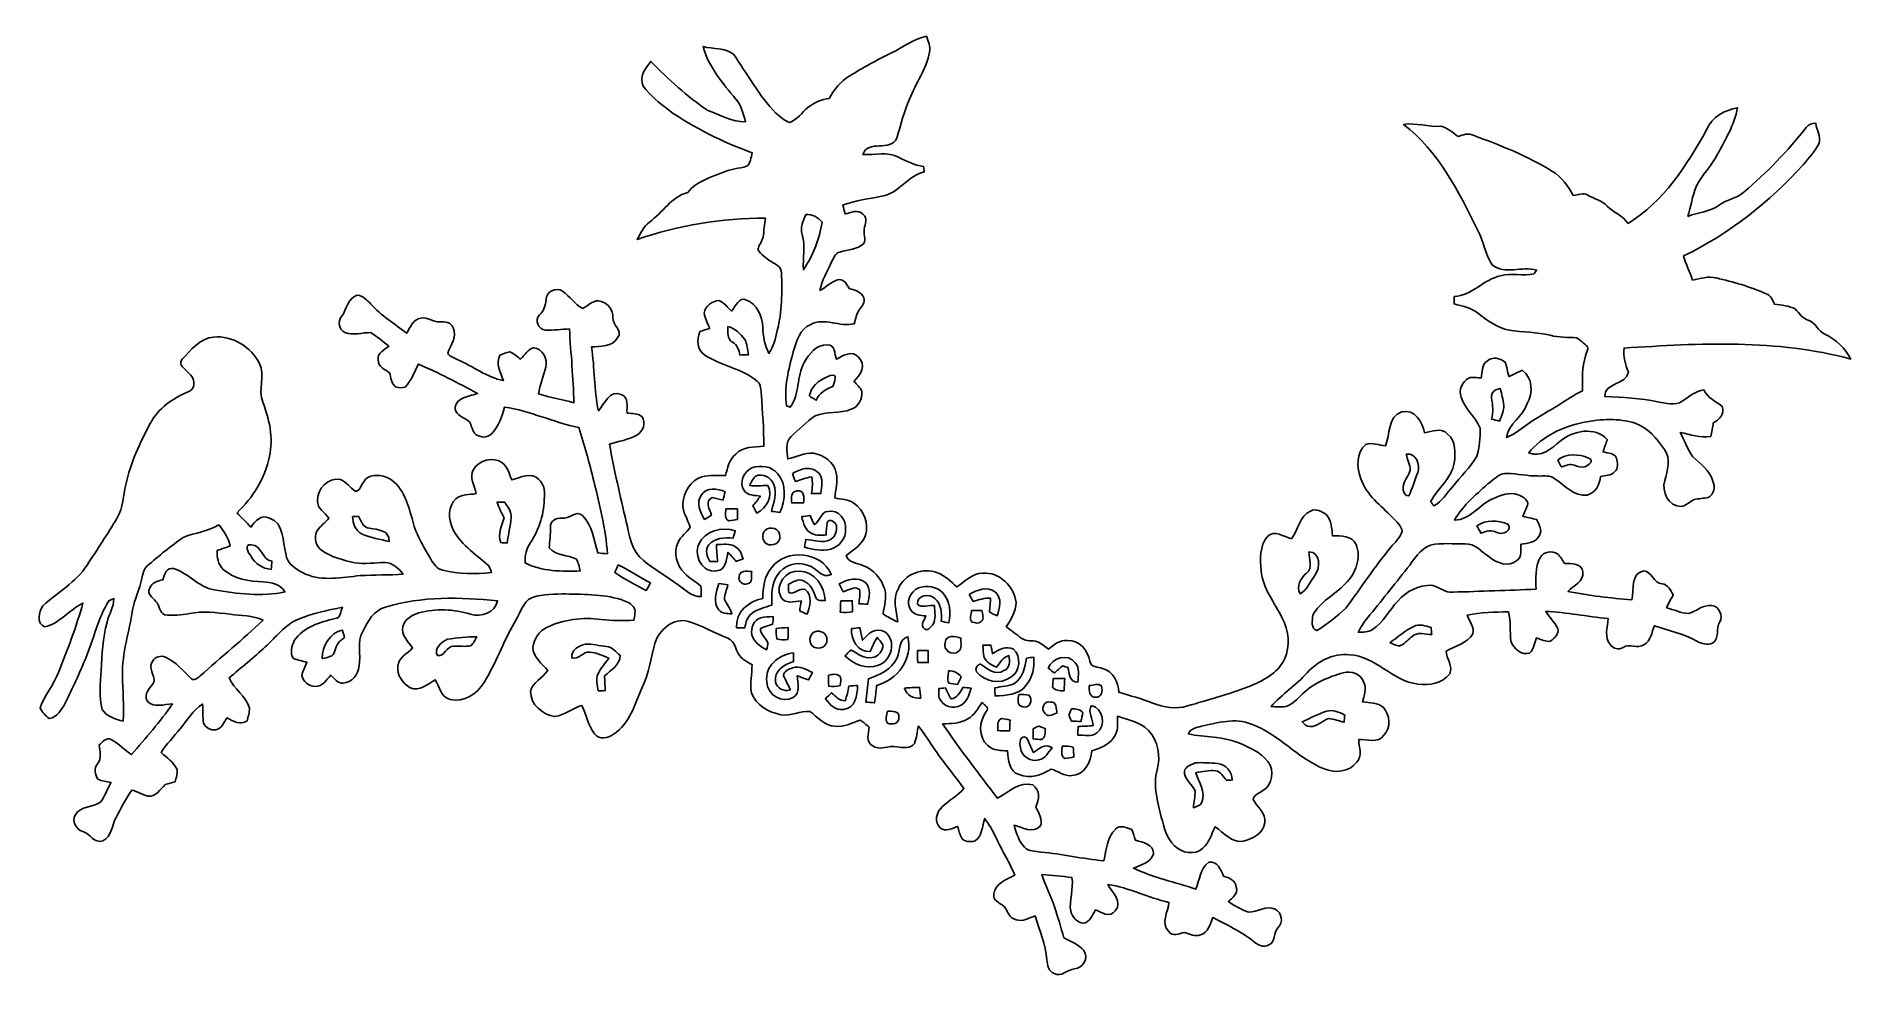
# Model space of a CAD drawing. Header units: centimetres. Extents: x -13.6 to 13.6, y -7.1 to 7.
import ezdxf

# ---------------------------------------------------------------- set-up
doc = ezdxf.new("R2010")
doc.units = ezdxf.units.CM
doc.header["$MEASUREMENT"] = 0
doc.layers.add('Camada 1', color=7, linetype='Continuous')

msp = doc.modelspace()

# ---------------------------------------------------------------- linework, layer by layer
at = {"layer": 'Camada 1', "color": 156}
for points, knots in [([(-0.76904, 6.79696), (-0.59407, 6.87916), (-0.43956, 7.01038), (-0.24518, 7.04603), (-0.24518, 7.04603), (-0.21872, 6.97052), (-0.17885, 6.89256), (-0.19755, 6.81002), (-0.19755, 6.81002), (-0.24482, 6.5553), (-0.40604, 6.3433), (-0.49742, 6.10481), (-0.49742, 6.10481), (-0.58278, 5.91677), (-0.62934, 5.71534), (-0.69003, 5.51956), (-0.69003, 5.51956), (-0.78246, 5.29941), (-1.12713, 5.50827), (-1.19732, 5.27049), (-1.19732, 5.27049), (-1.01952, 5.26345), (-0.82832, 5.31988), (-0.6618, 5.23239), (-0.6618, 5.23239), (-0.54363, 5.16995), (-0.42262, 5.11174), (-0.28892, 5.09093), (-0.28892, 5.09093), (-0.28575, 5.07118), (-0.27975, 5.03166), (-0.27657, 5.0119), (-0.27657, 5.0119), (-0.5267, 4.95406), (-0.65792, 4.69087), (-0.91193, 4.64677), (-0.91193, 4.64677), (-1.10912, 4.61044), (-1.30668, 4.57658), (-1.49859, 4.51838), (-1.49859, 4.51838), (-1.48766, 4.4725), (-1.47672, 4.42665), (-1.46543, 4.38043), (-1.46543, 4.38043), (-1.37724, 4.39702), (-1.27246, 4.4584), (-1.19909, 4.37549), (-1.19909, 4.37549), (-1.11653, 4.32364), (-1.16874, 4.22697), (-1.17792, 4.15325), (-1.17792, 4.15325), (-1.19203, 4.08233), (-1.14864, 4.00368), (-1.18426, 3.93805), (-1.18426, 3.93805), (-1.27776, 3.8414), (-1.4238, 3.84739), (-1.54374, 3.80929), (-1.54374, 3.80929), (-1.61571, 3.79024), (-1.63795, 3.71122), (-1.67181, 3.65441), (-1.67181, 3.65441), (-1.73426, 3.51649), (-1.81434, 3.38313), (-1.84255, 3.23249), (-1.84255, 3.23249), (-1.74342, 3.28153), (-1.66582, 3.37431), (-1.55397, 3.39583), (-1.55397, 3.39583), (-1.47072, 3.40077), (-1.43968, 3.31364), (-1.40053, 3.25754), (-1.40053, 3.25754), (-1.31514, 3.24061), (-1.22025, 3.20852), (-1.18356, 3.12137), (-1.18356, 3.12137), (-1.15817, 3.05257), (-1.21391, 2.99861), (-1.24919, 2.94674), (-1.24919, 2.94674), (-1.29821, 2.88571), (-1.30352, 2.80387), (-1.3282, 2.7319), (-1.3282, 2.7319), (-1.54622, 2.67864), (-1.772, 2.83386), (-1.98084, 2.72379), (-1.98084, 2.72379), (-2.147, 2.65465), (-2.19428, 2.46803), (-2.24296, 2.31315), (-2.24296, 2.31315), (-2.31352, 2.05034), (-2.38441, 1.77446), (-2.34209, 1.50106), (-2.34209, 1.50106), (-2.32833, 1.49577), (-2.30046, 1.4859), (-2.28669, 1.48061), (-2.28669, 1.48061), (-2.14524, 1.67852), (-2.19533, 1.94203), (-2.07892, 2.15089), (-2.07892, 2.15089), (-2.00837, 2.27999), (-1.89301, 2.42359), (-1.73073, 2.41618), (-1.73073, 2.41618), (-1.61254, 2.43063), (-1.62806, 2.27471), (-1.59208, 2.19957), (-1.59208, 2.19957), (-1.49365, 2.25743), (-1.35819, 2.34209), (-1.2633, 2.22956), (-1.2633, 2.22956), (-1.14123, 2.12195), (-1.23684, 1.95615), (-1.33173, 1.8676), (-1.33173, 1.8676), (-1.29046, 1.81926), (-1.23401, 1.7787), (-1.2132, 1.71591), (-1.2132, 1.71591), (-1.2012, 1.60619), (-1.26753, 1.48978), (-1.37195, 1.44921), (-1.37195, 1.44921), (-1.54515, 1.38041), (-1.74166, 1.41922), (-1.91557, 1.35325), (-1.91557, 1.35325), (-2.04011, 1.25589), (-2.16181, 1.15288), (-2.27471, 1.0421), (-2.27471, 1.0421), (-2.37031, 0.95496), (-2.33503, 0.81808), (-2.32516, 0.7052), (-2.32516, 0.7052), (-2.19779, 0.73659), (-2.07398, 0.80081), (-1.93993, 0.78951), (-1.93993, 0.78951), (-1.78611, 0.76129), (-1.62489, 0.6558), (-1.59807, 0.49106), (-1.59807, 0.49106), (-1.56774, 0.36795), (-1.60725, 0.24341), (-1.62031, 0.1203), (-1.62031, 0.1203), (-1.52364, 0.09913), (-1.41781, 0.09701), (-1.33278, 0.04056), (-1.33278, 0.04056), (-1.17897, -0.05927), (-1.10808, -0.2667), (-1.15675, -0.44131), (-1.15675, -0.44131), (-1.2058, -0.57996), (-1.3395, -0.66004), (-1.45026, -0.74507), (-1.45026, -0.74507), (-1.41252, -0.85443), (-1.29151, -0.85689), (-1.19909, -0.89322), (-1.19909, -0.89322), (-1.03928, -0.94933), (-0.91827, -1.09185), (-0.87029, -1.25236), (-0.87029, -1.25236), (-0.83538, -1.37478), (-0.87877, -1.49859), (-0.89393, -1.62031), (-0.89393, -1.62031), (-0.8262, -1.66899), (-0.7514, -1.70638), (-0.67556, -1.74166), (-0.67556, -1.74166), (-0.69849, -1.57585), (-0.75423, -1.39417), (-0.6664, -1.23754), (-0.6664, -1.23754), (-0.57221, -1.0227), (-0.29632, -0.91475), (-0.08042, -1.00365), (-0.08042, -1.00365), (0.03493, -1.04563), (0.12206, -1.13558), (0.21132, -1.21603), (0.21132, -1.21603), (0.32948, -1.1303), (0.44309, -1.01247), (0.59901, -1.00929), (0.59901, -1.00929), (0.85124, -0.98743), (1.0661, -1.21002), (1.10208, -1.4478), (1.10208, -1.4478), (1.09855, -1.58396), (1.02446, -1.70249), (0.9532, -1.81363), (0.9532, -1.81363), (1.03187, -1.87147), (1.10842, -1.9325), (1.18745, -1.99036), (1.18745, -1.99036), (1.25482, -2.04257), (1.34654, -2.00871), (1.42239, -2.03834), (1.42239, -2.03834), (1.48025, -2.06869), (1.53175, -2.10996), (1.58537, -2.1477), (1.58537, -2.1477), (1.66828, -2.08385), (1.75718, -2.00907), (1.86972, -2.0186), (1.86972, -2.0186), (2.04611, -2.00907), (2.1791, -2.16853), (2.20732, -2.33079), (2.20732, -2.33079), (2.2165, -2.42675), (2.32728, -2.41229), (2.39501, -2.43769), (2.39501, -2.43769), (2.55305, -2.47826), (2.63243, -2.64266), (2.63983, -2.79505), (2.63983, -2.79505), (2.81128, -2.84585), (2.98379, -2.89382), (3.15029, -2.95945), (3.15029, -2.95945), (3.31435, -3.02365), (3.49885, -3.05399), (3.67064, -3.00177), (3.67064, -3.00177), (3.9765, -2.91253), (4.28412, -2.82645), (4.58294, -2.71568), (4.58294, -2.71568), (4.79248, -2.62431), (5.02462, -2.51777), (5.12655, -2.2987), (5.12655, -2.2987), (5.21582, -2.10397), (5.189, -1.86867), (5.09128, -1.68205), (5.09128, -1.68205), (4.97699, -1.45097), (4.80272, -1.24037), (4.77343, -0.97613), (4.77343, -0.97613), (4.75684, -0.80115), (4.75368, -0.60395), (4.86867, -0.45895), (4.86867, -0.45895), (4.97699, -0.35136), (5.11174, -0.46708), (5.22993, -0.49247), (5.22993, -0.49247), (5.33752, -0.363), (5.34563, -0.14817), (5.51673, -0.07902), (5.51673, -0.07902), (5.59752, -0.03386), (5.69136, -0.08113), (5.75522, -0.13475), (5.75522, -0.13475), (5.83459, -0.21836), (5.83352, -0.3422), (5.84658, -0.45013), (5.84658, -0.45013), (5.97393, -0.44272), (6.13304, -0.44626), (6.199, -0.5775), (6.199, -0.5775), (6.28402, -0.78105), (6.18878, -1.022), (6.03744, -1.16874), (6.03744, -1.16874), (5.88432, -1.33526), (5.65572, -1.43333), (5.55059, -1.64112), (5.55059, -1.64112), (5.54319, -1.71484), (5.51673, -1.84572), (5.61021, -1.86972), (5.61021, -1.86972), (5.76509, -1.77236), (5.91572, -1.66158), (6.0459, -1.53212), (6.0459, -1.53212), (6.27203, -1.22802), (6.48053, -0.91052), (6.72217, -0.6177), (6.72217, -0.6177), (6.7832, -0.54504), (6.86045, -0.47941), (6.88903, -0.38593), (6.88903, -0.38593), (6.88304, -0.29209), (6.8012, -0.23495), (6.74334, -0.1718), (6.74334, -0.1718), (6.57048, 0.00565), (6.35528, 0.16157), (6.27274, 0.40569), (6.27274, 0.40569), (6.20818, 0.57043), (6.19407, 0.79833), (6.34541, 0.92075), (6.34541, 0.92075), (6.43995, 0.95956), (6.54295, 0.90945), (6.63963, 0.90063), (6.63963, 0.90063), (6.71194, 1.07102), (6.66962, 1.33914), (6.8841, 1.41005), (6.8841, 1.41005), (7.07565, 1.46261), (7.1949, 1.25801), (7.22383, 1.09819), (7.22383, 1.09819), (7.33812, 1.10912), (7.481, 1.18463), (7.57166, 1.07772), (7.57166, 1.07772), (7.69972, 0.9733), (7.6902, 0.79199), (7.6715, 0.64416), (7.6715, 0.64416), (7.6274, 0.41134), (7.42631, 0.26353), (7.31767, 0.06526), (7.31767, 0.06526), (7.33, 0.04903), (7.35507, 0.01588), (7.3674, -0.00034), (7.3674, -0.00034), (7.48488, 0.06984), (7.55791, 0.19015), (7.64786, 0.28928), (7.64786, 0.28928), (7.76676, 0.44238), (7.9142, 0.57538), (8.0084, 0.74612), (8.0084, 0.74612), (8.05074, 0.87982), (8.06414, 1.02446), (8.05885, 1.16451), (8.05885, 1.16451), (7.99217, 1.33561), (7.83059, 1.4552), (7.77416, 1.6323), (7.77416, 1.6323), (7.73677, 1.73884), (7.78827, 1.86796), (7.88882, 1.91876), (7.88882, 1.91876), (7.94914, 1.94098), (8.01475, 1.92051), (8.0772, 1.91769), (8.0772, 1.91769), (8.09059, 2.00589), (8.08073, 2.11561), (8.16292, 2.17382), (8.16292, 2.17382), (8.24052, 2.24119), (8.36012, 2.22003), (8.43385, 2.15759), (8.43385, 2.15759), (8.46242, 2.08808), (8.4709, 2.01224), (8.49029, 1.93993), (8.49029, 1.93993), (8.55698, 1.97097), (8.62295, 2.00306), (8.68961, 2.03517), (8.68961, 2.03517), (8.8526, 1.92051), (8.85331, 1.69757), (8.76618, 1.53528), (8.76618, 1.53528), (8.70303, 1.3402), (8.48465, 1.23789), (8.45502, 1.0287), (8.45502, 1.0287), (8.52099, 1.05339), (8.58414, 1.08654), (8.63917, 1.13171), (8.63917, 1.13171), (8.81979, 1.27494), (9.02511, 1.38182), (9.22019, 1.50388), (9.22019, 1.50388), (9.34366, 1.57938), (9.46326, 1.66158), (9.59343, 1.72578), (9.59343, 1.72578), (9.59555, 1.90183), (9.58249, 2.08314), (9.64247, 2.25212), (9.64247, 2.25212), (9.65022, 2.29799), (9.68516, 2.34314), (9.66998, 2.39041), (9.66998, 2.39041), (9.61884, 2.43804), (9.56522, 2.4832), (9.50877, 2.52341), (9.50877, 2.52341), (9.37541, 2.53047), (9.24031, 2.52518), (9.11014, 2.55939), (9.11014, 2.55939), (8.90869, 2.6109), (8.6995, 2.60597), (8.49558, 2.63666), (8.49558, 2.63666), (8.31037, 2.67017), (8.16081, 2.79188), (8.01334, 2.90018), (8.01334, 2.90018), (7.91527, 2.9778), (7.78898, 2.99755), (7.67184, 3.03072), (7.67184, 3.03072), (7.67079, 3.0674), (7.67045, 3.10373), (7.67045, 3.14006), (7.67045, 3.14006), (7.94137, 3.15419), (8.1093, 3.40254), (8.36753, 3.45086), (8.36753, 3.45086), (8.53086, 3.4999), (8.70338, 3.44275), (8.86741, 3.47944), (8.86741, 3.47944), (8.87694, 3.49391), (8.89635, 3.52283), (8.90588, 3.53764), (8.90588, 3.53764), (8.68961, 3.59974), (8.42856, 3.46321), (8.24159, 3.61667), (8.24159, 3.61667), (8.13399, 3.77119), (8.11213, 3.9684), (8.02286, 4.13385), (8.02286, 4.13385), (7.73994, 4.71452), (7.43408, 5.32024), (6.91232, 5.72381), (6.91232, 5.72381), (7.1007, 5.75274), (7.2831, 5.68042), (7.47148, 5.69736), (7.47148, 5.69736), (7.57025, 5.67124), (7.64928, 5.60069), (7.73112, 5.54248), (7.73112, 5.54248), (7.80308, 5.56753), (7.87893, 5.6), (7.95338, 5.56012), (7.95338, 5.56012), (8.36365, 5.41301), (8.77252, 5.24862), (9.14435, 5.01826), (9.14435, 5.01826), (9.28616, 4.93642), (9.37541, 4.79602), (9.45585, 4.65807), (9.45585, 4.65807), (9.52712, 4.66441), (9.60613, 4.70605), (9.67317, 4.66231), (9.67317, 4.66231), (9.76948, 4.60587), (9.88764, 4.58328), (9.96597, 4.49932), (9.96597, 4.49932), (10.06016, 4.39983), (10.19915, 4.35573), (10.27782, 4.23862), (10.27782, 4.23862), (10.81475, 4.56352), (11.16259, 5.11352), (11.45962, 5.65009), (11.45962, 5.65009), (11.53337, 5.83671), (11.73127, 5.94006), (11.91965, 5.97288), (11.91965, 5.97288), (11.87309, 5.72135), (11.74114, 5.49768), (11.6212, 5.27543), (11.6212, 5.27543), (11.53018, 5.10363), (11.38802, 4.965), (11.29911, 4.79212), (11.29911, 4.79212), (11.24338, 4.64714), (11.22009, 4.49226), (11.17706, 4.3434), (11.17706, 4.3434), (11.33086, 4.40796), (11.50725, 4.40937), (11.64519, 4.51202), (11.64519, 4.51202), (11.75807, 4.59846), (11.91083, 4.6094), (12.0149, 4.70817), (12.0149, 4.70817), (12.35709, 4.99991), (12.67247, 5.32341), (12.95188, 5.67584), (12.95188, 5.67584), (12.98151, 5.72876), (13.03725, 5.73863), (13.09299, 5.74111), (13.09299, 5.74111), (13.11239, 5.64268), (13.16426, 5.54319), (13.14591, 5.44125), (13.14591, 5.44125), (13.08522, 5.32129), (12.98997, 5.22323), (12.90708, 5.1188), (12.90708, 5.1188), (12.39838, 4.55999), (11.79371, 4.07882), (11.11074, 3.75002), (11.11074, 3.75002), (11.14178, 3.62374), (11.21197, 3.51225), (11.24691, 3.38701), (11.24691, 3.38701), (11.36332, 3.40606), (11.48079, 3.45369), (11.59932, 3.42018), (11.59932, 3.42018), (11.85615, 3.36337), (12.11121, 3.2893), (12.35145, 3.18065), (12.35145, 3.18065), (12.42094, 3.15736), (12.44494, 3.08609), (12.47422, 3.02577), (12.47422, 3.02577), (12.58076, 3.00989), (12.69471, 3.00496), (12.79102, 2.95205), (12.79102, 2.95205), (12.84781, 2.88536), (12.89861, 2.80987), (12.98821, 2.78411), (12.98821, 2.78411), (13.0958, 2.74884), (13.12686, 2.62078), (13.23128, 2.57915), (13.23128, 2.57915), (13.39566, 2.49624), (13.53714, 2.36996), (13.61792, 2.20239), (13.61792, 2.20239), (12.51126, 2.50506), (11.35027, 2.44052), (10.2182, 2.36784), (10.2182, 2.36784), (10.20375, 2.24189), (10.2362, 2.12266), (10.28452, 2.00766), (10.28452, 2.00766), (10.24995, 1.81504), (9.92116, 1.85103), (9.9314, 1.64146), (9.9314, 1.64146), (10.19703, 1.63371), (10.46373, 1.615), (10.72444, 1.55999), (10.72444, 1.55999), (10.84438, 1.54552), (10.98161, 1.49789), (11.09239, 1.56986), (11.09239, 1.56986), (11.19222, 1.64041), (11.28923, 1.72295), (11.41552, 1.73989), (11.41552, 1.73989), (11.47022, 1.61712), (11.59474, 1.57091), (11.69141, 1.49153), (11.69141, 1.49153), (11.73409, 1.38148), (11.64731, 1.29292), (11.557, 1.24636), (11.557, 1.24636), (11.54747, 1.17792), (11.53407, 1.10983), (11.51748, 1.04245), (11.51748, 1.04245), (11.3612, 1.01599), (11.21233, 1.0735), (11.06204, 1.10208), (11.06204, 1.10208), (11.12307, 0.98036), (11.17211, 0.85019), (11.24902, 0.73695), (11.24902, 0.73695), (11.36297, 0.6283), (11.50796, 0.53374), (11.55064, 0.37182), (11.55064, 0.37182), (11.58768, 0.28787), (11.56899, 0.17144), (11.47974, 0.12841), (11.47974, 0.12841), (11.4106, 0.11007), (11.33756, 0.11219), (11.26878, 0.09418), (11.26878, 0.09418), (11.20352, 0.05997), (11.14848, 0.00387), (11.07475, -0.01093), (11.07475, -0.01093), (10.88848, -0.00952), (10.77312, 0.21449), (10.83098, 0.37889), (10.83098, 0.37889), (10.86309, 0.52882), (10.92517, 0.70731), (10.82498, 0.84454), (10.82498, 0.84454), (10.70997, 1.00646), (10.57627, 1.1751), (10.3826, 1.24283), (10.3826, 1.24283), (10.13529, 1.31867), (9.87, 1.30422), (9.61955, 1.25482), (9.61955, 1.25482), (9.30592, 1.18921), (8.99195, 1.05304), (8.78804, 0.79621), (8.78804, 0.79621), (8.9662, 0.7172), (9.13236, 0.86359), (9.26146, 0.97119), (9.26146, 0.97119), (9.45232, 1.13205), (9.78005, 1.19556), (9.96738, 0.99694), (9.96738, 0.99694), (9.94516, 0.9352), (9.92399, 0.87312), (9.90458, 0.81068), (9.90458, 0.81068), (9.97196, 0.78951), (10.07356, 0.79903), (10.10284, 0.71754), (10.10284, 0.71754), (10.12189, 0.65088), (10.136, 0.5595), (10.07533, 0.50906), (10.07533, 0.50906), (10.021, 0.45437), (9.93668, 0.45826), (9.8672, 0.43885), (9.8672, 0.43885), (9.85378, 0.3182), (9.78958, 0.19685), (9.6647, 0.16298), (9.6647, 0.16298), (9.47101, 0.1397), (9.33414, 0.30656), (9.18669, 0.40252), (9.18669, 0.40252), (9.11506, 0.46672), (9.01381, 0.44414), (8.92668, 0.44908), (8.92668, 0.44908), (8.77147, 0.44626), (8.61905, 0.48294), (8.46454, 0.4886), (8.46454, 0.4886), (8.36365, 0.49671), (8.28852, 0.41733), (8.21443, 0.36159), (8.21443, 0.36159), (8.01652, 0.18944), (7.80979, 0.01622), (7.67432, -0.21201), (7.67432, -0.21201), (7.91562, -0.21307), (8.04579, 0.01869), (8.2483, 0.10759), (8.2483, 0.10759), (8.36577, 0.15945), (8.50299, 0.21624), (8.6307, 0.16615), (8.6307, 0.16615), (8.6928, 0.14464), (8.76087, 0.10478), (8.77569, 0.03493), (8.77569, 0.03493), (8.76158, -0.03245), (8.72455, -0.09207), (8.69809, -0.15521), (8.69809, -0.15521), (8.76723, -0.17285), (8.83708, -0.18873), (8.90763, -0.2025), (8.90763, -0.2025), (8.93797, -0.27798), (8.99971, -0.36159), (8.94785, -0.44272), (8.94785, -0.44272), (8.90164, -0.55245), (8.77288, -0.56268), (8.67056, -0.57431), (8.67056, -0.57431), (8.66598, -0.65687), (8.6935, -0.76234), (8.61236, -0.81667), (8.61236, -0.81667), (8.48888, -0.92816), (8.30791, -0.85724), (8.19608, -0.76553), (8.19608, -0.76553), (8.08107, -0.69144), (7.98335, -0.55808), (7.83307, -0.56973), (7.83307, -0.56973), (7.66127, -0.57538), (7.48595, -0.54926), (7.31697, -0.58737), (7.31697, -0.58737), (7.15468, -0.64769), (7.0679, -0.80785), (6.96629, -0.93661), (6.96629, -0.93661), (6.76875, -1.18533), (6.57224, -1.4344), (6.36975, -1.67922), (6.36975, -1.67922), (6.31437, -1.7459), (6.26886, -1.82033), (6.23181, -1.89864), (6.23181, -1.89864), (6.30307, -1.88982), (6.38281, -1.89793), (6.44455, -1.85313), (6.44455, -1.85313), (6.61317, -1.75331), (6.69113, -1.56279), (6.82518, -1.42733), (6.82518, -1.42733), (6.95184, -1.28057), (7.14162, -1.18533), (7.33743, -1.19133), (7.33743, -1.19133), (7.44855, -1.20967), (7.53392, -1.31234), (7.65315, -1.29363), (7.65315, -1.29363), (8.06803, -1.28305), (8.48289, -1.26364), (8.89775, -1.25165), (8.89775, -1.25165), (8.8974, -1.09255), (8.87871, -0.91968), (8.95984, -0.77576), (8.95984, -0.77576), (9.01381, -0.68686), (9.13765, -0.66111), (9.22267, -0.72178), (9.22267, -0.72178), (9.26394, -0.7627), (9.29393, -0.81385), (9.32709, -0.86184), (9.32709, -0.86184), (9.42728, -0.86888), (9.58566, -0.8576), (9.60191, -0.9913), (9.60191, -0.9913), (9.61918, -1.13488), (9.46009, -1.19732), (9.37577, -1.28198), (9.37577, -1.28198), (9.6915, -1.34937), (10.01572, -1.3836), (10.33744, -1.40723), (10.33744, -1.40723), (10.36778, -1.26188), (10.3138, -1.00787), (10.51312, -0.97542), (10.51312, -0.97542), (10.64331, -0.98565), (10.65635, -1.16311), (10.78864, -1.16981), (10.78864, -1.16981), (10.87895, -1.17863), (10.91318, -1.26683), (10.95587, -1.33419), (10.95587, -1.33419), (10.92129, -1.39805), (10.88636, -1.46156), (10.85532, -1.52717), (10.85532, -1.52717), (10.96468, -1.55645), (11.07052, -1.61042), (11.18551, -1.61536), (11.18551, -1.61536), (11.30265, -1.57938), (11.40424, -1.47778), (11.53512, -1.49647), (11.53512, -1.49647), (11.64695, -1.50883), (11.70552, -1.64429), (11.65294, -1.74025), (11.65294, -1.74025), (11.59369, -1.8415), (11.65472, -1.98542), (11.5457, -2.06058), (11.5457, -2.06058), (11.46562, -2.08704), (11.37884, -2.07044), (11.30828, -2.02776), (11.30828, -2.02776), (11.11037, -1.91664), (10.88602, -1.87113), (10.67328, -1.79775), (10.67328, -1.79775), (10.63483, -1.89759), (10.61826, -2.026), (10.5156, -2.0828), (10.5156, -2.0828), (10.41964, -2.15053), (10.29935, -2.05458), (10.20409, -2.12336), (10.20409, -2.12336), (10.14201, -2.16217), (10.05769, -2.14312), (10.0136, -2.08667), (10.0136, -2.08667), (9.91481, -1.97696), (9.97444, -1.81997), (9.97761, -1.68945), (9.97761, -1.68945), (9.66504, -1.66088), (9.35672, -1.59561), (9.04275, -1.58362), (9.04275, -1.58362), (9.09849, -1.67216), (9.17857, -1.74342), (9.22619, -1.83727), (9.22619, -1.83727), (9.25018, -1.92122), (9.17363, -1.98191), (9.11754, -2.02988), (9.11754, -2.02988), (9.04275, -2.0447), (8.97361, -2.00166), (8.90447, -1.98154), (8.90447, -1.98154), (8.87589, -2.05809), (8.86247, -2.147), (8.80215, -2.20698), (8.80215, -2.20698), (8.67516, -2.25071), (8.56226, -2.141), (8.52204, -2.03093), (8.52204, -2.03093), (8.5044, -1.88453), (8.52275, -1.73531), (8.48501, -1.59103), (8.48501, -1.59103), (8.27829, -1.59137), (8.06944, -1.59702), (7.86694, -1.64112), (7.86694, -1.64112), (7.89622, -1.73214), (7.97842, -1.81997), (7.95126, -1.92017), (7.95126, -1.92017), (7.86411, -2.0634), (7.68843, -2.10219), (7.55049, -2.17805), (7.55049, -2.17805), (7.55297, -2.29551), (7.65986, -2.40665), (7.60377, -2.52165), (7.60377, -2.52165), (7.49053, -2.65994), (7.29509, -2.70121), (7.12504, -2.67441), (7.12504, -2.67441), (6.74404, -2.62536), (6.49145, -2.25178), (6.10164, -2.23378), (6.10164, -2.23378), (5.85998, -2.21014), (5.62504, -2.32516), (5.46593, -2.50225), (5.46593, -2.50225), (5.30014, -2.68746), (5.09057, -2.82468), (4.92407, -3.00884), (4.92407, -3.00884), (4.99779, -3.01271), (5.07293, -3.02224), (5.14631, -3.00777), (5.14631, -3.00777), (5.25039, -2.97814), (5.32058, -2.89207), (5.39608, -2.82081), (5.39608, -2.82081), (5.56365, -2.65959), (5.78309, -2.5647), (6.00463, -2.50472), (6.00463, -2.50472), (6.12245, -2.46944), (6.28049, -2.52201), (6.31684, -2.649), (6.31684, -2.649), (6.36198, -2.74355), (6.31613, -2.84551), (6.29673, -2.9404), (6.29673, -2.9404), (6.4015, -2.95875), (6.52604, -2.94323), (6.60788, -3.02506), (6.60788, -3.02506), (6.70842, -3.13725), (6.72499, -3.32846), (6.61634, -3.4417), (6.61634, -3.4417), (6.52921, -3.5641), (6.36305, -3.50202), (6.23817, -3.50555), (6.23817, -3.50555), (6.23958, -3.61738), (6.2992, -3.75462), (6.20994, -3.84703), (6.20994, -3.84703), (6.09528, -3.99345), (5.88398, -4.0125), (5.72065, -3.94652), (5.72065, -3.94652), (5.32095, -3.78424), (5.03695, -3.42406), (4.63161, -3.27306), (4.63161, -3.27306), (4.38679, -3.17816), (4.12396, -3.24872), (3.87914, -3.30588), (3.87914, -3.30588), (3.80576, -3.32668), (3.71086, -3.33516), (3.68477, -3.42159), (3.68477, -3.42159), (3.931, -3.47239), (4.19028, -3.45651), (4.42701, -3.55177), (4.42701, -3.55177), (4.59139, -3.61738), (4.76462, -3.69288), (4.87715, -3.83611), (4.87715, -3.83611), (4.97981, -3.96875), (4.9477, -4.18429), (4.79953, -4.27036), (4.79953, -4.27036), (4.75014, -4.3127), (4.66653, -4.33175), (4.65559, -4.40513), (4.65559, -4.40513), (4.71733, -4.51908), (4.85174, -4.61151), (4.82847, -4.7565), (4.82847, -4.7565), (4.80625, -4.91067), (4.64677, -5.00308), (4.50603, -5.02954), (4.50603, -5.02954), (4.33069, -5.0627), (4.2164, -4.90007), (4.08798, -4.81295), (4.08798, -4.81295), (4.02731, -4.92054), (4.00015, -5.05249), (3.90172, -5.13503), (3.90172, -5.13503), (3.78354, -5.24862), (3.58034, -5.20805), (3.47451, -5.09763), (3.47451, -5.09763), (3.35492, -4.98651), (3.31893, -4.82035), (3.278, -4.66901), (3.278, -4.66901), (3.22579, -4.43793), (3.15066, -4.19734), (3.21415, -3.96063), (3.21415, -3.96063), (3.27447, -3.75884), (3.22862, -3.52602), (3.08715, -3.36868), (3.08715, -3.36868), (2.9598, -3.24801), (2.78306, -3.20462), (2.61972, -3.15665), (2.61972, -3.15665), (2.62325, -3.26672), (2.6363, -3.38771), (2.5608, -3.47909), (2.5608, -3.47909), (2.48603, -3.58951), (2.35761, -3.64067), (2.23378, -3.67383), (2.23378, -3.67383), (2.22179, -3.83962), (2.12478, -4.0393), (1.9364, -4.04495), (1.9364, -4.04495), (1.81963, -4.0661), (1.73177, -3.97121), (1.62489, -3.95181), (1.62489, -3.95181), (1.47954, -4.03472), (1.30986, -4.10632), (1.14406, -4.03048), (1.14406, -4.03048), (0.98989, -3.9885), (0.98319, -3.80753), (0.97225, -3.677), (0.97225, -3.677), (0.86995, -3.66783), (0.75352, -3.67205), (0.67486, -3.59445), (0.67486, -3.59445), (0.5274, -3.4685), (0.54434, -3.23144), (0.65017, -3.08397), (0.65017, -3.08397), (0.70414, -3.02789), (0.62723, -2.98343), (0.58737, -2.95134), (0.58737, -2.95134), (0.52882, -3.04129), (0.47201, -3.14113), (0.37429, -3.19439), (0.37429, -3.19439), (0.26141, -3.26495), (0.12488, -3.26636), (-0.00387, -3.26989), (-0.00387, -3.26989), (0.25717, -3.6509), (0.5401, -4.01672), (0.81986, -4.38467), (0.81986, -4.38467), (0.98636, -4.30072), (1.14828, -4.12396), (1.35149, -4.18606), (1.35149, -4.18606), (1.46332, -4.26332), (1.45026, -4.41042), (1.39452, -4.51801), (1.39452, -4.51801), (1.43544, -4.60587), (1.51306, -4.70746), (1.45908, -4.80659), (1.45908, -4.80659), (1.3522, -4.92019), (1.19062, -4.82106), (1.06856, -4.79142), (1.06856, -4.79142), (1.10912, -4.90573), (1.13665, -5.03449), (1.22731, -5.12163), (1.22731, -5.12163), (1.2901, -5.18795), (1.38923, -5.17913), (1.47214, -5.19394), (1.47214, -5.19394), (1.78893, -5.22252), (2.09937, -5.29731), (2.41618, -5.32306), (2.41618, -5.32306), (2.45392, -5.16008), (2.45886, -4.965), (2.59432, -4.84716), (2.59432, -4.84716), (2.66206, -4.7766), (2.75978, -4.83376), (2.83703, -4.85386), (2.83703, -4.85386), (2.85537, -4.90748), (2.87372, -4.96147), (2.89136, -5.0158), (2.89136, -5.0158), (2.99755, -5.05071), (3.16723, -5.07012), (3.15948, -5.21828), (3.15948, -5.21828), (3.12313, -5.35657), (2.96932, -5.38444), (2.8582, -5.43736), (2.8582, -5.43736), (3.15948, -5.57106), (3.48192, -5.65114), (3.79659, -5.74852), (3.79659, -5.74852), (3.85234, -5.61233), (3.8615, -5.44159), (3.98814, -5.34704), (3.98814, -5.34704), (4.11938, -5.31883), (4.17159, -5.45677), (4.21004, -5.55342), (4.21004, -5.55342), (4.29153, -5.58129), (4.39949, -5.61833), (4.40265, -5.7224), (4.40265, -5.7224), (4.43442, -5.81978), (4.33951, -5.87762), (4.28308, -5.93901), (4.28308, -5.93901), (4.3815, -5.99617), (4.47745, -6.06283), (4.58752, -6.09599), (4.58752, -6.09599), (4.72157, -6.09353), (4.85457, -5.98523), (4.98686, -6.0526), (4.98686, -6.0526), (5.08916, -6.10551), (5.11174, -6.25193), (5.02567, -6.33024), (5.02567, -6.33024), (4.9537, -6.40221), (4.99568, -6.5479), (4.8902, -6.58671), (4.8902, -6.58671), (4.808, -6.64069), (4.71945, -6.57859), (4.65313, -6.52955), (4.65313, -6.52955), (4.47216, -6.38069), (4.25555, -6.2865), (4.05058, -6.17677), (4.05058, -6.17677), (4.01002, -6.27379), (3.98073, -6.40608), (3.86362, -6.43714), (3.86362, -6.43714), (3.78319, -6.46711), (3.70557, -6.42267), (3.62973, -6.40186), (3.62973, -6.40186), (3.54682, -6.40927), (3.44805, -6.47559), (3.38878, -6.38422), (3.38878, -6.38422), (3.26602, -6.26075), (3.37679, -6.0907), (3.39302, -5.94854), (3.39302, -5.94854), (3.08151, -5.87762), (2.79259, -5.7291), (2.47614, -5.67831), (2.47614, -5.67831), (2.53505, -5.79895), (2.70651, -5.94184), (2.58655, -6.07694), (2.58655, -6.07694), (2.50754, -6.18067), (2.3809, -6.10093), (2.29022, -6.06142), (2.29022, -6.06142), (2.24542, -6.13587), (2.21368, -6.2417), (2.11525, -6.25827), (2.11525, -6.25827), (2.01999, -6.25863), (1.94592, -6.16902), (1.9191, -6.08507), (1.9191, -6.08507), (1.89194, -5.91502), (1.96497, -5.74674), (1.93745, -5.576), (1.93745, -5.576), (1.78752, -5.55695), (1.63724, -5.54319), (1.48695, -5.53049), (1.48695, -5.53049), (1.5367, -5.69701), (1.61924, -5.85116), (1.67674, -6.0152), (1.67674, -6.0152), (1.72473, -6.16937), (1.77411, -6.32354), (1.81575, -6.47982), (1.81575, -6.47982), (1.92051, -6.5352), (2.0387, -6.57825), (2.11737, -6.67103), (2.11737, -6.67103), (2.19145, -6.78074), (2.10609, -6.94265), (1.97414, -6.94584), (1.97414, -6.94584), (1.8676, -6.95218), (1.77623, -7.07884), (1.67004, -7.01604), (1.67004, -7.01604), (1.58467, -6.98746), (1.57302, -6.88516), (1.56069, -6.80931), (1.56069, -6.80931), (1.53916, -6.58106), (1.45274, -6.36729), (1.3857, -6.15032), (1.3857, -6.15032), (1.2947, -6.18101), (1.19909, -6.24592), (1.10067, -6.20783), (1.10067, -6.20783), (0.99589, -6.18912), (0.97367, -6.07377), (0.91546, -6.00321), (0.91546, -6.00321), (0.85443, -5.95558), (0.74329, -5.92208), (0.76799, -5.82295), (0.76799, -5.82295), (0.78739, -5.65996), (0.95425, -5.60492), (1.07843, -5.53861), (1.07843, -5.53861), (1.03998, -5.44442), (0.99484, -5.35374), (0.94509, -5.26555), (0.94509, -5.26555), (0.83819, -5.07434), (0.76059, -4.86621), (0.629, -4.68982), (0.629, -4.68982), (0.5849, -4.80272), (0.59972, -4.96393), (0.47659, -5.02849), (0.47659, -5.02849), (0.41098, -5.0426), (0.31679, -5.04506), (0.28256, -4.97487), (0.28256, -4.97487), (0.25188, -4.92407), (0.24129, -4.8648), (0.22331, -4.80976), (0.22331, -4.80976), (0.14357, -4.83481), (0.04163, -4.8962), (-0.03457, -4.8327), (-0.03457, -4.8327), (-0.13652, -4.75121), (-0.09525, -4.5854), (-0.00423, -4.51097), (-0.00423, -4.51097), (0.09701, -4.4143), (0.22754, -4.35115), (0.31396, -4.23757), (0.31396, -4.23757), (0.21802, -4.09928), (0.10865, -3.97087), (0.00916, -3.83575), (0.00916, -3.83575), (-0.12347, -3.66394), (-0.23106, -3.47486), (-0.36476, -3.30446), (-0.36476, -3.30446), (-0.38629, -3.38983), (-0.39051, -3.48014), (-0.42438, -3.56234), (-0.42438, -3.56234), (-0.48331, -3.64808), (-0.60218, -3.62937), (-0.68967, -3.61385), (-0.68967, -3.61385), (-0.8128, -3.58386), (-0.94543, -3.68477), (-1.05728, -3.59621), (-1.05728, -3.59621), (-1.15922, -3.53905), (-1.11478, -3.41207), (-1.10384, -3.32105), (-1.10384, -3.32105), (-1.14757, -3.284), (-1.18745, -3.24131), (-1.23895, -3.21556), (-1.23895, -3.21556), (-1.36348, -3.25261), (-1.48237, -3.32668), (-1.61819, -3.30376), (-1.61819, -3.30376), (-1.77765, -3.30482), (-1.87501, -3.16723), (-1.99143, -3.08222), (-1.99143, -3.08222), (-2.13783, -3.07092), (-2.27753, -3.16052), (-2.42639, -3.13231), (-2.42639, -3.13231), (-2.61055, -3.09986), (-2.80387, -2.98803), (-2.86843, -2.80387), (-2.86843, -2.80387), (-2.89806, -2.66452), (-2.85925, -2.52306), (-2.86103, -2.38266), (-2.86103, -2.38266), (-2.91499, -2.3495), (-2.97039, -2.31846), (-3.01978, -2.27858), (-3.01978, -2.27858), (-3.11431, -2.19886), (-3.09562, -2.02812), (-3.22615, -1.98578), (-3.22615, -1.98578), (-3.4237, -1.90605), (-3.60927, -1.79599), (-3.81316, -1.73284), (-3.81316, -1.73284), (-4.03895, -1.66899), (-4.25343, -1.85666), (-4.31729, -2.06269), (-4.31729, -2.06269), (-4.38291, -2.28282), (-4.40689, -2.51529), (-4.50778, -2.7245), (-4.50778, -2.7245), (-4.6228, -2.97074), (-4.69159, -3.27235), (-4.93888, -3.4237), (-4.93888, -3.4237), (-5.01755, -3.48543), (-5.15584, -3.51367), (-5.22216, -3.42089), (-5.22216, -3.42089), (-5.31847, -3.2953), (-5.34282, -3.13302), (-5.41267, -2.99402), (-5.41267, -2.99402), (-5.55625, -3.03142), (-5.67124, -3.14184), (-5.82012, -3.16089), (-5.82012, -3.16089), (-6.00109, -3.13548), (-6.18277, -2.9785), (-6.18455, -2.78659), (-6.18455, -2.78659), (-6.1528, -2.64478), (-6.00357, -2.58268), (-5.92596, -2.47015), (-5.92596, -2.47015), (-6.01486, -2.36361), (-6.1461, -2.27083), (-6.14749, -2.11771), (-6.14749, -2.11771), (-6.1288, -1.99531), (-6.05437, -1.87959), (-5.94147, -1.82457), (-5.94147, -1.82457), (-5.68995, -1.69862), (-5.39891, -1.66899), (-5.12234, -1.70356), (-5.12234, -1.70356), (-4.9604, -1.72332), (-4.79672, -1.72507), (-4.63408, -1.71591), (-4.63408, -1.71591), (-4.6302, -1.64711), (-4.58645, -1.5642), (-4.64572, -1.50812), (-4.64572, -1.50812), (-4.68948, -1.45097), (-4.76037, -1.42699), (-4.82599, -1.40545), (-4.82599, -1.40545), (-5.11386, -1.31797), (-5.41725, -1.32785), (-5.71429, -1.31974), (-5.71429, -1.31974), (-5.88222, -1.32608), (-6.06071, -1.32221), (-6.21347, -1.40194), (-6.21347, -1.40194), (-6.31506, -1.50001), (-6.35458, -1.64146), (-6.42691, -1.75965), (-6.42691, -1.75965), (-6.59765, -2.04576), (-6.70172, -2.36677), (-6.87882, -2.64936), (-6.87882, -2.64936), (-6.98253, -2.81975), (-7.18467, -2.95627), (-7.39069, -2.90476), (-7.39069, -2.90476), (-7.52333, -2.86807), (-7.55297, -2.71604), (-7.61118, -2.6109), (-7.61118, -2.6109), (-7.72759, -2.67053), (-7.84647, -2.78729), (-7.98759, -2.72837), (-7.98759, -2.72837), (-8.10013, -2.66312), (-8.19185, -2.53824), (-8.17315, -2.40242), (-8.17315, -2.40242), (-8.16751, -2.27259), (-8.02781, -2.21755), (-7.95125, -2.13184), (-7.95125, -2.13184), (-8.01899, -2.03658), (-8.12588, -1.93922), (-8.09801, -1.8101), (-8.09801, -1.8101), (-8.06731, -1.70249), (-7.96219, -1.63125), (-7.85777, -1.60513), (-7.85777, -1.60513), (-7.60411, -1.53952), (-7.3339, -1.54586), (-7.08413, -1.62453), (-7.08413, -1.62453), (-6.9208, -1.6771), (-6.71829, -1.6009), (-6.67702, -1.42309), (-6.67702, -1.42309), (-7.23582, -1.37125), (-7.81507, -1.35042), (-8.35659, -1.52047), (-8.35659, -1.52047), (-8.53545, -1.56138), (-8.62435, -1.73284), (-8.69985, -1.88277), (-8.69985, -1.88277), (-8.78805, -2.04257), (-8.72384, -2.22956), (-8.75488, -2.40135), (-8.75488, -2.40135), (-8.7637, -2.5273), (-8.86213, -2.6536), (-8.99477, -2.65852), (-8.99477, -2.65852), (-9.07768, -2.67053), (-9.12213, -2.58514), (-9.17892, -2.54175), (-9.17892, -2.54175), (-9.24595, -2.60843), (-9.30486, -2.71322), (-9.41282, -2.71073), (-9.41282, -2.71073), (-9.50983, -2.70968), (-9.59167, -2.63384), (-9.6139, -2.54212), (-9.6139, -2.54212), (-9.5959, -2.47368), (-9.5638, -2.41017), (-9.53629, -2.34562), (-9.53629, -2.34562), (-9.60402, -2.32692), (-9.67351, -2.31457), (-9.73913, -2.28917), (-9.73913, -2.28917), (-9.79416, -2.21051), (-9.76559, -2.10043), (-9.72608, -2.02106), (-9.72608, -2.02106), (-9.5892, -1.81609), (-9.33838, -1.74342), (-9.11154, -1.68909), (-9.11154, -1.68909), (-9.02687, -1.68098), (-9.03181, -1.5808), (-9.00465, -1.52011), (-9.00465, -1.52011), (-9.22725, -1.56386), (-9.45161, -1.61149), (-9.66187, -1.69862), (-9.66187, -1.69862), (-9.86789, -1.78364), (-10.00195, -1.96956), (-10.16105, -2.11632), (-10.16105, -2.11632), (-10.33674, -2.27682), (-10.52124, -2.42746), (-10.70433, -2.57915), (-10.70433, -2.57915), (-10.63483, -2.75412), (-10.4468, -2.85114), (-10.39883, -3.03671), (-10.39883, -3.03671), (-10.396, -3.10161), (-10.4214, -3.16335), (-10.43375, -3.2265), (-10.43375, -3.2265), (-10.53641, -3.2914), (-10.63978, -3.2332), (-10.73361, -3.18206), (-10.73361, -3.18206), (-10.78441, -3.2452), (-10.81511, -3.34222), (-10.90471, -3.35879), (-10.90471, -3.35879), (-10.97738, -3.3729), (-11.05711, -3.32846), (-11.0871, -3.26107), (-11.0871, -3.26107), (-11.10368, -3.16652), (-11.0938, -3.06951), (-11.10085, -2.9739), (-11.10085, -2.9739), (-11.24479, -3.06492), (-11.3351, -3.21203), (-11.43881, -3.34222), (-11.43881, -3.34222), (-11.53159, -3.46321), (-11.64201, -3.56975), (-11.72422, -3.69887), (-11.72422, -3.69887), (-11.63884, -3.77647), (-11.53371, -3.84386), (-11.48503, -3.95286), (-11.48503, -3.95286), (-11.47515, -4.01637), (-11.49843, -4.07811), (-11.51395, -4.13914), (-11.51395, -4.13914), (-11.56335, -4.15149), (-11.61308, -4.16277), (-11.66106, -4.18007), (-11.66106, -4.18007), (-11.74009, -4.24673), (-11.79971, -4.37056), (-11.92176, -4.35397), (-11.92176, -4.35397), (-12.00538, -4.33139), (-12.07981, -4.28271), (-12.16483, -4.26402), (-12.16483, -4.26402), (-12.25584, -4.39313), (-12.32569, -4.53602), (-12.40013, -4.67535), (-12.40013, -4.67535), (-12.46222, -4.79283), (-12.46611, -4.95757), (-12.59593, -5.02673), (-12.59593, -5.02673), (-12.72681, -5.06518), (-12.79031, -4.91949), (-12.90002, -4.88314), (-12.90002, -4.88314), (-13.00091, -4.85352), (-13.07041, -4.72968), (-13.00903, -4.63479), (-13.00903, -4.63479), (-12.93283, -4.49826), (-12.74692, -4.52225), (-12.63191, -4.44429), (-12.63191, -4.44429), (-12.56982, -4.35151), (-12.52643, -4.2485), (-12.47668, -4.14901), (-12.47668, -4.14901), (-12.54301, -4.13702), (-12.61145, -4.13103), (-12.67283, -4.10138), (-12.67283, -4.10138), (-12.71199, -4.02978), (-12.73633, -3.94053), (-12.67777, -3.87173), (-12.67777, -3.87173), (-12.60968, -3.78882), (-12.64637, -3.68194), (-12.65307, -3.58634), (-12.65307, -3.58634), (-12.60228, -3.54188), (-12.54865, -3.46745), (-12.4721, -3.50555), (-12.4721, -3.50555), (-12.35992, -3.5634), (-12.27454, -3.66289), (-12.168, -3.73097), (-12.168, -3.73097), (-11.95987, -3.4798), (-11.73339, -3.24061), (-11.55488, -2.96757), (-11.55488, -2.96757), (-11.678, -2.97814), (-11.82687, -3.03354), (-11.92847, -2.93299), (-11.92847, -2.93299), (-11.99937, -2.81869), (-11.87979, -2.72591), (-11.82722, -2.6356), (-11.82722, -2.6356), (-11.82475, -2.53293), (-11.91965, -2.43028), (-11.85333, -2.33291), (-11.85333, -2.33291), (-11.81981, -2.26094), (-11.7288, -2.23908), (-11.65965, -2.26976), (-11.65965, -2.26976), (-11.5009, -2.33715), (-11.39154, -2.47791), (-11.26912, -2.59362), (-11.26912, -2.59362), (-11.22362, -2.6289), (-11.17317, -2.57739), (-11.13754, -2.55128), (-11.13754, -2.55128), (-10.82498, -2.27117), (-10.50113, -2.00413), (-10.19563, -1.71626), (-10.19563, -1.71626), (-10.34873, -1.63971), (-10.52442, -1.65028), (-10.68987, -1.62489), (-10.68987, -1.62489), (-10.89095, -1.60267), (-11.09698, -1.57232), (-11.2977, -1.61571), (-11.2977, -1.61571), (-11.42082, -1.64007), (-11.54853, -1.64923), (-11.67341, -1.6323), (-11.67341, -1.6323), (-11.75243, -1.59456), (-11.74361, -1.48802), (-11.80359, -1.43262), (-11.80359, -1.43262), (-11.84451, -1.37583), (-11.94364, -1.32221), (-11.89601, -1.24178), (-11.89601, -1.24178), (-11.87026, -1.15111), (-11.77784, -1.12713), (-11.69705, -1.10949), (-11.69705, -1.10949), (-11.67729, -1.03011), (-11.64166, -0.91687), (-11.53618, -0.94014), (-11.53618, -0.94014), (-11.31428, -1.00646), (-11.16612, -1.22166), (-10.92905, -1.25835), (-10.92905, -1.25835), (-10.58015, -1.31655), (-10.21538, -1.36666), (-9.86613, -1.29046), (-9.86613, -1.29046), (-9.92645, -1.17193), (-10.07533, -1.14935), (-10.19457, -1.13875), (-10.19457, -1.13875), (-10.40482, -1.13524), (-10.63096, -1.09784), (-10.79217, -0.95179), (-10.79217, -0.95179), (-10.86908, -0.87806), (-10.88954, -0.77082), (-10.88248, -0.66852), (-10.88248, -0.66852), (-10.81863, -0.64593), (-10.75478, -0.62371), (-10.69057, -0.60218), (-10.69057, -0.60218), (-10.71033, -0.48012), (-10.78194, -0.37923), (-10.85779, -0.28575), (-10.85779, -0.28575), (-11.02324, -0.3757), (-11.21021, -0.40569), (-11.38554, -0.46743), (-11.38554, -0.46743), (-11.57534, -0.60466), (-11.7616, -0.7486), (-11.93623, -0.90557), (-11.93623, -0.90557), (-11.99126, -0.95003), (-11.99409, -1.02588), (-12.01278, -1.08902), (-12.01278, -1.08902), (-12.04312, -1.2513), (-12.12885, -1.397), (-12.15072, -1.56104), (-12.15072, -1.56104), (-12.19976, -1.8877), (-12.31335, -2.20627), (-12.30277, -2.54), (-12.30277, -2.54), (-12.29888, -2.76895), (-12.27843, -2.99826), (-12.29324, -3.22757), (-12.29324, -3.22757), (-12.41213, -3.2018), (-12.54054, -3.16194), (-12.60792, -3.05223), (-12.60792, -3.05223), (-12.66083, -2.86173), (-12.63402, -2.66206), (-12.62097, -2.46839), (-12.62097, -2.46839), (-12.61463, -2.22532), (-12.5991, -1.97943), (-12.53455, -1.74412), (-12.53455, -1.74412), (-12.5042, -1.62489), (-12.43259, -1.51623), (-12.43223, -1.39064), (-12.43223, -1.39064), (-12.45058, -1.39841), (-12.48727, -1.41427), (-12.50561, -1.42205), (-12.50561, -1.42205), (-12.67566, -1.68592), (-12.73245, -1.99918), (-12.85486, -2.28423), (-12.85486, -2.28423), (-12.94835, -2.51424), (-13.0556, -2.73826), (-13.16319, -2.96192), (-13.16319, -2.96192), (-13.21752, -3.05576), (-13.28526, -3.17465), (-13.40131, -3.19158), (-13.40131, -3.19158), (-13.4567, -3.14678), (-13.50891, -3.09421), (-13.5389, -3.02894), (-13.5389, -3.02894), (-13.47152, -2.84091), (-13.33676, -2.68464), (-13.26338, -2.49836), (-13.26338, -2.49836), (-13.13109, -2.15511), (-12.9921, -1.81292), (-12.8965, -1.45732), (-12.8965, -1.45732), (-13.1004, -1.55434), (-13.24327, -1.76705), (-13.47047, -1.81397), (-13.47047, -1.81397), (-13.59605, -1.76776), (-13.56006, -1.58396), (-13.49551, -1.49859), (-13.49551, -1.49859), (-13.28031, -1.29046), (-12.99668, -1.14899), (-12.83405, -0.889), (-12.83405, -0.889), (-12.68236, -0.65229), (-12.52325, -0.42016), (-12.38179, -0.17709), (-12.38179, -0.17709), (-12.28583, -0.02928), (-12.30241, 0.15521), (-12.25197, 0.31855), (-12.25197, 0.31855), (-12.18847, 0.64487), (-12.03995, 0.94402), (-11.88755, 1.23647), (-11.88755, 1.23647), (-11.76831, 1.46649), (-11.54288, 1.61854), (-11.309, 1.71591), (-11.309, 1.71591), (-11.19046, 1.75965), (-11.22045, 1.9304), (-11.30935, 1.99107), (-11.30935, 1.99107), (-11.35697, 2.05069), (-11.47798, 2.11242), (-11.41024, 2.1992), (-11.41024, 2.1992), (-11.27583, 2.33644), (-11.14319, 2.51495), (-10.93611, 2.53364), (-10.93611, 2.53364), (-10.65353, 2.56187), (-10.3773, 2.38337), (-10.24643, 2.13854), (-10.24643, 2.13854), (-10.15717, 1.95333), (-10.27677, 1.74237), (-10.1988, 1.55468), (-10.1988, 1.55468), (-10.09508, 1.29998), (-10.03864, 1.01669), (-10.09932, 0.744), (-10.09932, 0.744), (-10.16141, 0.41556), (-10.34944, 0.12664), (-10.58439, -0.10548), (-10.58439, -0.10548), (-10.51454, -0.17604), (-10.4454, -0.24765), (-10.37555, -0.31855), (-10.37555, -0.31855), (-10.3198, -0.22224), (-10.21749, -0.12417), (-10.09791, -0.18167), (-10.09791, -0.18167), (-9.87918, -0.25717), (-9.90423, -0.53304), (-9.85308, -0.71649), (-9.85308, -0.71649), (-9.83721, -0.87558), (-9.68657, -0.96202), (-9.55604, -1.0227), (-9.55604, -1.0227), (-9.2971, -1.13417), (-9.00853, -1.0728), (-8.73865, -1.04598), (-8.73865, -1.04598), (-8.52416, -1.03399), (-8.30862, -1.03823), (-8.09412, -1.0241), (-8.09412, -1.0241), (-8.16116, -0.93909), (-8.249, -0.8516), (-8.36541, -0.8509), (-8.36541, -0.8509), (-8.51569, -0.84771), (-8.66668, -0.87911), (-8.81626, -0.8516), (-8.81626, -0.8516), (-8.98983, -0.81986), (-9.16516, -0.76941), (-9.31262, -0.66993), (-9.31262, -0.66993), (-9.40541, -0.60749), (-9.43081, -0.47941), (-9.38882, -0.38028), (-9.38882, -0.38028), (-9.34402, -0.30091), (-9.259, -0.25681), (-9.2082, -0.18274), (-9.2082, -0.18274), (-9.26711, -0.09947), (-9.38141, -0.03844), (-9.37824, 0.07479), (-9.37824, 0.07479), (-9.38847, 0.25541), (-9.21667, 0.43074), (-9.03358, 0.39828), (-9.03358, 0.39828), (-8.94609, 0.35701), (-8.88894, 0.27552), (-8.81309, 0.21872), (-8.81309, 0.21872), (-8.73689, 0.21836), (-8.72807, 0.31503), (-8.68467, 0.36125), (-8.68467, 0.36125), (-8.62365, 0.48153), (-8.45784, 0.46848), (-8.34883, 0.43356), (-8.34883, 0.43356), (-8.10365, 0.32914), (-8.02745, 0.04621), (-7.96077, -0.18732), (-7.96077, -0.18732), (-7.91245, -0.41063), (-7.79039, -0.60537), (-7.6782, -0.80115), (-7.6782, -0.80115), (-7.63588, -0.871), (-7.58577, -0.94826), (-7.49899, -0.96555), (-7.49899, -0.96555), (-7.26015, -1.01706), (-7.0118, -1.03046), (-6.76909, -1.00153), (-6.76909, -1.00153), (-6.78427, -0.95566), (-6.79309, -0.90346), (-6.83648, -0.87488), (-6.83648, -0.87488), (-7.02451, -0.71191), (-7.24464, -0.56656), (-7.35365, -0.33408), (-7.35365, -0.33408), (-7.42032, -0.19543), (-7.42032, -0.00528), (-7.30355, 0.10724), (-7.30355, 0.10724), (-7.21995, 0.17885), (-7.1007, 0.16544), (-6.99876, 0.18379), (-6.99876, 0.18379), (-7.0231, 0.30198), (-7.106, 0.43003), (-7.03932, 0.54785), (-7.03932, 0.54785), (-6.95077, 0.68403), (-6.75181, 0.74083), (-6.61105, 0.65298), (-6.61105, 0.65298), (-6.52463, 0.5916), (-6.50592, 0.47941), (-6.46289, 0.38876), (-6.46289, 0.38876), (-6.33659, 0.42827), (-6.16691, 0.51435), (-6.05649, 0.39687), (-6.05649, 0.39687), (-5.98134, 0.33408), (-5.97041, 0.23283), (-5.9757, 0.14076), (-5.9757, 0.14076), (-5.97322, -0.10442), (-6.05084, -0.34678), (-6.18455, -0.55138), (-6.18455, -0.55138), (-6.24699, -0.64065), (-6.26638, -0.74753), (-6.26392, -0.85478), (-6.26392, -0.85478), (-6.01062, -0.98812), (-5.71429, -0.98107), (-5.4363, -0.97579), (-5.4363, -0.97579), (-5.45253, -0.91617), (-5.46664, -0.85583), (-5.4931, -0.79974), (-5.4931, -0.79974), (-5.62327, -0.72989), (-5.80002, -0.75459), (-5.90125, -0.63146), (-5.90125, -0.63146), (-5.89774, -0.52704), (-5.8794, -0.42333), (-5.88398, -0.31855), (-5.88398, -0.31855), (-5.89455, -0.22577), (-5.79578, -0.17215), (-5.71394, -0.18486), (-5.71394, -0.18486), (-5.60387, -0.20672), (-5.4998, -0.05537), (-5.40244, -0.14464), (-5.40244, -0.14464), (-5.2578, -0.29491), (-5.22817, -0.51223), (-5.17384, -0.7052), (-5.17384, -0.7052), (-5.12621, -0.71013), (-5.07824, -0.71472), (-5.0299, -0.71895), (-5.0299, -0.71895), (-5.05319, -0.34783), (-5.14631, 0.01376), (-5.2338, 0.37358), (-5.2338, 0.37358), (-5.30153, 0.64276), (-5.37279, 0.91157), (-5.45747, 1.17581), (-5.45747, 1.17581), (-5.83564, 1.2527), (-6.18912, 1.42558), (-6.57119, 1.48166), (-6.57119, 1.48166), (-6.61282, 1.34055), (-6.66114, 1.19415), (-6.76346, 1.08444), (-6.76346, 1.08444), (-6.83153, 1.00929), (-6.95713, 1.02234), (-7.02451, 1.09078), (-7.02451, 1.09078), (-7.05696, 1.14511), (-7.07143, 1.20755), (-7.10035, 1.26364), (-7.10035, 1.26364), (-7.16421, 1.32079), (-7.25981, 1.34196), (-7.30462, 1.41922), (-7.30462, 1.41922), (-7.34094, 1.49365), (-7.28062, 1.57268), (-7.21747, 1.60796), (-7.21747, 1.60796), (-7.14199, 1.6457), (-7.05767, 1.65981), (-6.9783, 1.68733), (-6.9783, 1.68733), (-7.26722, 1.84572), (-7.56214, 1.99707), (-7.86448, 2.12865), (-7.86448, 2.12865), (-7.92691, 2.01117), (-7.96959, 1.87888), (-8.06344, 1.78118), (-8.06344, 1.78118), (-8.10718, 1.77024), (-8.15516, 1.76812), (-8.19819, 1.78364), (-8.19819, 1.78364), (-8.26981, 1.83198), (-8.27757, 1.92298), (-8.29803, 1.99884), (-8.29803, 1.99884), (-8.36929, 2.0454), (-8.46949, 2.08845), (-8.46596, 2.18934), (-8.46596, 2.18934), (-8.49206, 2.29517), (-8.37035, 2.34032), (-8.3065, 2.39606), (-8.3065, 2.39606), (-8.39787, 2.46379), (-8.48183, 2.54316), (-8.58096, 2.59927), (-8.58096, 2.59927), (-8.70972, 2.60349), (-8.84237, 2.55305), (-8.96796, 2.60068), (-8.96796, 2.60068), (-9.05898, 2.64018), (-9.08155, 2.7693), (-9.01629, 2.84161), (-9.01629, 2.84161), (-8.93657, 2.94745), (-8.93056, 3.11996), (-8.78169, 3.16018), (-8.78169, 3.16018), (-8.69632, 3.15489), (-8.63423, 3.08609), (-8.57849, 3.02823), (-8.57849, 3.02823), (-8.42504, 2.85291), (-8.2236, 2.73156), (-8.04015, 2.59115), (-8.04015, 2.59115), (-7.98794, 2.67864), (-7.94455, 2.80317), (-7.82742, 2.81657), (-7.82742, 2.81657), (-7.72759, 2.84551), (-7.6468, 2.75096), (-7.54803, 2.76119), (-7.54803, 2.76119), (-7.47253, 2.76754), (-7.36917, 2.75802), (-7.34554, 2.67017), (-7.34554, 2.67017), (-7.27428, 2.53929), (-7.38645, 2.4144), (-7.4228, 2.292), (-7.4228, 2.292), (-7.40375, 2.23519), (-7.33, 2.22673), (-7.28451, 2.19674), (-7.28451, 2.19674), (-7.04885, 2.09902), (-6.84318, 1.9318), (-6.58953, 1.87924), (-6.58953, 1.87924), (-6.63187, 2.00518), (-6.71054, 2.13184), (-6.64138, 2.26377), (-6.64138, 2.26377), (-6.5927, 2.28106), (-6.54473, 2.30082), (-6.49427, 2.31315), (-6.49427, 2.31315), (-6.43466, 2.28564), (-6.38422, 2.24225), (-6.3313, 2.20345), (-6.3313, 2.20345), (-6.2685, 2.26094), (-6.22299, 2.34984), (-6.13728, 2.37384), (-6.13728, 2.37384), (-6.00604, 2.36185), (-5.92172, 2.20451), (-5.95417, 2.08314), (-5.95417, 2.08314), (-5.99227, 1.94944), (-6.04378, 1.81892), (-6.06142, 1.67993), (-6.06142, 1.67993), (-5.88785, 1.6256), (-5.70759, 1.59631), (-5.53191, 1.54798), (-5.53191, 1.54798), (-5.54177, 1.91805), (-5.57705, 2.28599), (-5.60034, 2.65499), (-5.60034, 2.65499), (-5.72028, 2.65289), (-5.83988, 2.63065), (-5.95982, 2.63842), (-5.95982, 2.63842), (-6.06636, 2.64759), (-6.13163, 2.7894), (-6.0466, 2.86526), (-6.0466, 2.86526), (-5.98382, 2.92805), (-5.95524, 3.00918), (-5.95066, 3.09633), (-5.95066, 3.09633), (-5.94783, 3.21486), (-5.79931, 3.28329), (-5.70194, 3.22262), (-5.70194, 3.22262), (-5.59435, 3.14395), (-5.51956, 3.02472), (-5.39925, 2.96192), (-5.39925, 2.96192), (-5.31176, 3.00319), (-5.23063, 3.11255), (-5.12409, 3.06492), (-5.12409, 3.06492), (-5.0186, 3.03459), (-4.93818, 2.93758), (-4.94946, 2.82468), (-4.94946, 2.82468), (-4.95828, 2.71356), (-4.78508, 2.63172), (-4.87927, 2.5213), (-4.87927, 2.5213), (-4.95652, 2.3809), (-5.13396, 2.39783), (-5.26979, 2.38441), (-5.26979, 2.38441), (-5.21652, 2.06728), (-5.23592, 1.74166), (-5.16431, 1.42699), (-5.16431, 1.42699), (-5.07188, 1.52822), (-4.99533, 1.75083), (-4.82177, 1.67075), (-4.82177, 1.67075), (-4.70217, 1.62913), (-4.74451, 1.48907), (-4.73533, 1.39242), (-4.73533, 1.39242), (-4.66124, 1.38324), (-4.57588, 1.39276), (-4.51379, 1.34267), (-4.51379, 1.34267), (-4.44782, 1.25306), (-4.49226, 1.11266), (-4.58823, 1.06257), (-4.58823, 1.06257), (-4.71523, 0.99094), (-4.86233, 0.96943), (-4.99991, 0.92569), (-4.99991, 0.92569), (-4.92619, 0.53586), (-4.83904, 0.14887), (-4.74802, -0.23741), (-4.74802, -0.23741), (-4.69971, -0.44309), (-4.66901, -0.68192), (-4.49014, -0.8202), (-4.49014, -0.8202), (-4.32223, -0.94862), (-4.1416, -1.05974), (-3.9705, -1.18426), (-3.9705, -1.18426), (-3.86186, -1.25659), (-3.76449, -1.36806), (-3.62196, -1.3589), (-3.62196, -1.3589), (-3.62126, -1.30632), (-3.62303, -1.25411), (-3.62691, -1.2019), (-3.62691, -1.2019), (-3.70382, -1.13312), (-3.80047, -1.08973), (-3.87103, -1.01389), (-3.87103, -1.01389), (-3.98814, -0.895), (-4.04847, -0.70379), (-3.9698, -0.54821), (-3.9698, -0.54821), (-3.9303, -0.45578), (-3.83857, -0.40252), (-3.78636, -0.31891), (-3.78636, -0.31891), (-3.82517, -0.20179), (-3.90735, -0.09384), (-3.89819, 0.03457), (-3.89819, 0.03457), (-3.8922, 0.20884), (-3.77895, 0.37782), (-3.6135, 0.43744), (-3.6135, 0.43744), (-3.49744, 0.46672), (-3.37643, 0.45013), (-3.2579, 0.45473), (-3.2579, 0.45473), (-3.22932, 0.5708), (-3.20111, 0.69673), (-3.10444, 0.77716), (-3.10444, 0.77716), (-2.99826, 0.89322), (-2.82821, 0.8844), (-2.68427, 0.89464), (-2.68427, 0.89464), (-2.68111, 1.15076), (-2.70651, 1.40582), (-2.71885, 1.66122), (-2.71885, 1.66122), (-2.7312, 1.73319), (-2.71992, 1.82316), (-2.78377, 1.87359), (-2.78377, 1.87359), (-3.01166, 2.06162), (-3.31893, 2.10185), (-3.56376, 2.25777), (-3.56376, 2.25777), (-3.68864, 2.33539), (-3.69393, 2.49132), (-3.64348, 2.61549), (-3.64348, 2.61549), (-3.59409, 2.63172), (-3.54471, 2.64829), (-3.49496, 2.66417), (-3.49496, 2.66417), (-3.52424, 2.73931), (-3.57046, 2.81094), (-3.57645, 2.89243), (-3.57645, 2.89243), (-3.56658, 3.00284), (-3.45827, 3.07128), (-3.35526, 3.08115), (-3.35526, 3.08115), (-3.27766, 3.05293), (-3.23074, 2.97568), (-3.169, 2.92381), (-3.169, 2.92381), (-3.10409, 2.98979), (-3.06175, 3.14607), (-2.94286, 3.08926), (-2.94286, 3.08926), (-2.78518, 3.02331), (-2.70474, 2.84551), (-2.69945, 2.68145), (-2.69945, 2.68145), (-2.69521, 2.54599), (-2.67299, 2.40982), (-2.60879, 2.28881), (-2.60879, 2.28881), (-2.53541, 2.38901), (-2.51071, 2.51213), (-2.48214, 2.63031), (-2.48214, 2.63031), (-2.41087, 2.91182), (-2.40595, 3.20533), (-2.4204, 3.49355), (-2.4204, 3.49355), (-2.41547, 3.59056), (-2.51037, 3.62654), (-2.5781, 3.66959), (-2.5781, 3.66959), (-2.65465, 3.71333), (-2.7245, 3.77084), (-2.77176, 3.84598), (-2.77176, 3.84598), (-2.75836, 3.9123), (-2.71568, 3.96733), (-2.69521, 4.03083), (-2.69521, 4.03083), (-2.68145, 4.12643), (-2.67299, 4.2231), (-2.65888, 4.3187), (-2.65888, 4.3187), (-3.31116, 4.31411), (-3.96699, 4.2164), (-4.58294, 3.99625), (-4.58294, 3.99625), (-4.5339, 4.09115), (-4.48697, 4.19347), (-4.39666, 4.25696), (-4.39666, 4.25696), (-4.20299, 4.40265), (-4.0707, 4.63515), (-3.82517, 4.70288), (-3.82517, 4.70288), (-3.69111, 4.86938), (-3.48014, 4.93006), (-3.2893, 5.00661), (-3.2893, 5.00661), (-3.17782, 5.05178), (-3.05717, 5.06377), (-2.94145, 5.09481), (-2.94145, 5.09481), (-2.88008, 5.14103), (-2.87725, 5.22886), (-2.85715, 5.29766), (-2.85715, 5.29766), (-3.30059, 5.45816), (-3.72816, 5.66878), (-4.11444, 5.94006), (-4.11444, 5.94006), (-4.25167, 6.0466), (-4.39173, 6.15702), (-4.49297, 6.2999), (-4.49297, 6.2999), (-4.56177, 6.43113), (-4.45876, 6.56766), (-4.3808, 6.6682), (-4.3808, 6.6682), (-4.11551, 6.40079), (-3.83575, 6.14327), (-3.52319, 5.9316), (-3.52319, 5.9316), (-3.33728, 5.86705), (-3.16018, 5.75875), (-2.95697, 5.76403), (-2.95697, 5.76403), (-2.99332, 5.8815), (-3.0219, 6.00709), (-3.10268, 6.10376), (-3.10268, 6.10376), (-3.30341, 6.33976), (-3.51189, 6.58917), (-3.59621, 6.89327), (-3.59621, 6.89327), (-3.44735, 6.85058), (-3.26354, 6.87775), (-3.13901, 6.77615), (-3.13901, 6.77615), (-2.93051, 6.47982), (-2.75766, 6.15456), (-2.50296, 5.89314), (-2.50296, 5.89314), (-2.44122, 5.8353), (-2.37348, 5.77919), (-2.2927, 5.75098), (-2.2927, 5.75098), (-2.18687, 5.8039), (-2.11067, 5.89774), (-2.02459, 5.9757), (-2.02459, 5.9757), (-1.92899, 6.04519), (-1.82209, 6.1041), (-1.7018, 6.11363), (-1.7018, 6.11363), (-1.63125, 6.24699), (-1.53282, 6.36729), (-1.40299, 6.44701), (-1.40299, 6.44701), (-1.19732, 6.57331), (-0.98707, 6.69288), (-0.76904, 6.79696)], [0, 0, 0, 0, 0.00168067, 0.00168067, 0.00168067, 0.00168067, 0.00336134, 0.00336134, 0.00336134, 0.00336134, 0.00504202, 0.00504202, 0.00504202, 0.00504202, 0.00672269, 0.00672269, 0.00672269, 0.00672269, 0.00840336, 0.00840336, 0.00840336, 0.00840336, 0.01008403, 0.01008403, 0.01008403, 0.01008403, 0.01176471, 0.01176471, 0.01176471, 0.01176471, 0.01344538, 0.01344538, 0.01344538, 0.01344538, 0.01512605, 0.01512605, 0.01512605, 0.01512605, 0.01680672, 0.01680672, 0.01680672, 0.01680672, 0.01848739, 0.01848739, 0.01848739, 0.01848739, 0.02016807, 0.02016807, 0.02016807, 0.02016807, 0.02184874, 0.02184874, 0.02184874, 0.02184874, 0.02352941, 0.02352941, 0.02352941, 0.02352941, 0.02521008, 0.02521008, 0.02521008, 0.02521008, 0.02689076, 0.02689076, 0.02689076, 0.02689076, 0.02857143, 0.02857143, 0.02857143, 0.02857143, 0.0302521, 0.0302521, 0.0302521, 0.0302521, 0.03193277, 0.03193277, 0.03193277, 0.03193277, 0.03361345, 0.03361345, 0.03361345, 0.03361345, 0.03529412, 0.03529412, 0.03529412, 0.03529412, 0.03697479, 0.03697479, 0.03697479, 0.03697479, 0.03865546, 0.03865546, 0.03865546, 0.03865546, 0.04033613, 0.04033613, 0.04033613, 0.04033613, 0.04201681, 0.04201681, 0.04201681, 0.04201681, 0.04369748, 0.04369748, 0.04369748, 0.04369748, 0.04537815, 0.04537815, 0.04537815, 0.04537815, 0.04705882, 0.04705882, 0.04705882, 0.04705882, 0.0487395, 0.0487395, 0.0487395, 0.0487395, 0.05042017, 0.05042017, 0.05042017, 0.05042017, 0.05210084, 0.05210084, 0.05210084, 0.05210084, 0.05378151, 0.05378151, 0.05378151, 0.05378151, 0.05546218, 0.05546218, 0.05546218, 0.05546218, 0.05714286, 0.05714286, 0.05714286, 0.05714286, 0.05882353, 0.05882353, 0.05882353, 0.05882353, 0.0605042, 0.0605042, 0.0605042, 0.0605042, 0.06218487, 0.06218487, 0.06218487, 0.06218487, 0.06386555, 0.06386555, 0.06386555, 0.06386555, 0.06554622, 0.06554622, 0.06554622, 0.06554622, 0.06722689, 0.06722689, 0.06722689, 0.06722689, 0.06890756, 0.06890756, 0.06890756, 0.06890756, 0.07058824, 0.07058824, 0.07058824, 0.07058824, 0.07226891, 0.07226891, 0.07226891, 0.07226891, 0.07394958, 0.07394958, 0.07394958, 0.07394958, 0.07563025, 0.07563025, 0.07563025, 0.07563025, 0.07731092, 0.07731092, 0.07731092, 0.07731092, 0.0789916, 0.0789916, 0.0789916, 0.0789916, 0.08067227, 0.08067227, 0.08067227, 0.08067227, 0.08235294, 0.08235294, 0.08235294, 0.08235294, 0.08403361, 0.08403361, 0.08403361, 0.08403361, 0.08571429, 0.08571429, 0.08571429, 0.08571429, 0.08739496, 0.08739496, 0.08739496, 0.08739496, 0.08907563, 0.08907563, 0.08907563, 0.08907563, 0.0907563, 0.0907563, 0.0907563, 0.0907563, 0.09243697, 0.09243697, 0.09243697, 0.09243697, 0.09411765, 0.09411765, 0.09411765, 0.09411765, 0.09579832, 0.09579832, 0.09579832, 0.09579832, 0.09747899, 0.09747899, 0.09747899, 0.09747899, 0.09915966, 0.09915966, 0.09915966, 0.09915966, 0.10084034, 0.10084034, 0.10084034, 0.10084034, 0.10252101, 0.10252101, 0.10252101, 0.10252101, 0.10420168, 0.10420168, 0.10420168, 0.10420168, 0.10588235, 0.10588235, 0.10588235, 0.10588235, 0.10756303, 0.10756303, 0.10756303, 0.10756303, 0.1092437, 0.1092437, 0.1092437, 0.1092437, 0.11092437, 0.11092437, 0.11092437, 0.11092437, 0.11260504, 0.11260504, 0.11260504, 0.11260504, 0.11428571, 0.11428571, 0.11428571, 0.11428571, 0.11596639, 0.11596639, 0.11596639, 0.11596639, 0.11764706, 0.11764706, 0.11764706, 0.11764706, 0.11932773, 0.11932773, 0.11932773, 0.11932773, 0.1210084, 0.1210084, 0.1210084, 0.1210084, 0.12268908, 0.12268908, 0.12268908, 0.12268908, 0.12436975, 0.12436975, 0.12436975, 0.12436975, 0.12605042, 0.12605042, 0.12605042, 0.12605042, 0.12773109, 0.12773109, 0.12773109, 0.12773109, 0.12941176, 0.12941176, 0.12941176, 0.12941176, 0.13109244, 0.13109244, 0.13109244, 0.13109244, 0.13277311, 0.13277311, 0.13277311, 0.13277311, 0.13445378, 0.13445378, 0.13445378, 0.13445378, 0.13613445, 0.13613445, 0.13613445, 0.13613445, 0.13781513, 0.13781513, 0.13781513, 0.13781513, 0.1394958, 0.1394958, 0.1394958, 0.1394958, 0.14117647, 0.14117647, 0.14117647, 0.14117647, 0.14285714, 0.14285714, 0.14285714, 0.14285714, 0.14453782, 0.14453782, 0.14453782, 0.14453782, 0.14621849, 0.14621849, 0.14621849, 0.14621849, 0.14789916, 0.14789916, 0.14789916, 0.14789916, 0.14957983, 0.14957983, 0.14957983, 0.14957983, 0.1512605, 0.1512605, 0.1512605, 0.1512605, 0.15294118, 0.15294118, 0.15294118, 0.15294118, 0.15462185, 0.15462185, 0.15462185, 0.15462185, 0.15630252, 0.15630252, 0.15630252, 0.15630252, 0.15798319, 0.15798319, 0.15798319, 0.15798319, 0.15966387, 0.15966387, 0.15966387, 0.15966387, 0.16134454, 0.16134454, 0.16134454, 0.16134454, 0.16302521, 0.16302521, 0.16302521, 0.16302521, 0.16470588, 0.16470588, 0.16470588, 0.16470588, 0.16638655, 0.16638655, 0.16638655, 0.16638655, 0.16806723, 0.16806723, 0.16806723, 0.16806723, 0.1697479, 0.1697479, 0.1697479, 0.1697479, 0.17142857, 0.17142857, 0.17142857, 0.17142857, 0.17310924, 0.17310924, 0.17310924, 0.17310924, 0.17478992, 0.17478992, 0.17478992, 0.17478992, 0.17647059, 0.17647059, 0.17647059, 0.17647059, 0.17815126, 0.17815126, 0.17815126, 0.17815126, 0.17983193, 0.17983193, 0.17983193, 0.17983193, 0.18151261, 0.18151261, 0.18151261, 0.18151261, 0.18319328, 0.18319328, 0.18319328, 0.18319328, 0.18487395, 0.18487395, 0.18487395, 0.18487395, 0.18655462, 0.18655462, 0.18655462, 0.18655462, 0.18823529, 0.18823529, 0.18823529, 0.18823529, 0.18991597, 0.18991597, 0.18991597, 0.18991597, 0.19159664, 0.19159664, 0.19159664, 0.19159664, 0.19327731, 0.19327731, 0.19327731, 0.19327731, 0.19495798, 0.19495798, 0.19495798, 0.19495798, 0.19663866, 0.19663866, 0.19663866, 0.19663866, 0.19831933, 0.19831933, 0.19831933, 0.19831933, 0.2, 0.2, 0.2, 0.2, 0.20168067, 0.20168067, 0.20168067, 0.20168067, 0.20336134, 0.20336134, 0.20336134, 0.20336134, 0.20504202, 0.20504202, 0.20504202, 0.20504202, 0.20672269, 0.20672269, 0.20672269, 0.20672269, 0.20840336, 0.20840336, 0.20840336, 0.20840336, 0.21008403, 0.21008403, 0.21008403, 0.21008403, 0.21176471, 0.21176471, 0.21176471, 0.21176471, 0.21344538, 0.21344538, 0.21344538, 0.21344538, 0.21512605, 0.21512605, 0.21512605, 0.21512605, 0.21680672, 0.21680672, 0.21680672, 0.21680672, 0.21848739, 0.21848739, 0.21848739, 0.21848739, 0.22016807, 0.22016807, 0.22016807, 0.22016807, 0.22184874, 0.22184874, 0.22184874, 0.22184874, 0.22352941, 0.22352941, 0.22352941, 0.22352941, 0.22521008, 0.22521008, 0.22521008, 0.22521008, 0.22689076, 0.22689076, 0.22689076, 0.22689076, 0.22857143, 0.22857143, 0.22857143, 0.22857143, 0.2302521, 0.2302521, 0.2302521, 0.2302521, 0.23193277, 0.23193277, 0.23193277, 0.23193277, 0.23361345, 0.23361345, 0.23361345, 0.23361345, 0.23529412, 0.23529412, 0.23529412, 0.23529412, 0.23697479, 0.23697479, 0.23697479, 0.23697479, 0.23865546, 0.23865546, 0.23865546, 0.23865546, 0.24033613, 0.24033613, 0.24033613, 0.24033613, 0.24201681, 0.24201681, 0.24201681, 0.24201681, 0.24369748, 0.24369748, 0.24369748, 0.24369748, 0.24537815, 0.24537815, 0.24537815, 0.24537815, 0.24705882, 0.24705882, 0.24705882, 0.24705882, 0.2487395, 0.2487395, 0.2487395, 0.2487395, 0.25042017, 0.25042017, 0.25042017, 0.25042017, 0.25210084, 0.25210084, 0.25210084, 0.25210084, 0.25378151, 0.25378151, 0.25378151, 0.25378151, 0.25546218, 0.25546218, 0.25546218, 0.25546218, 0.25714286, 0.25714286, 0.25714286, 0.25714286, 0.25882353, 0.25882353, 0.25882353, 0.25882353, 0.2605042, 0.2605042, 0.2605042, 0.2605042, 0.26218487, 0.26218487, 0.26218487, 0.26218487, 0.26386555, 0.26386555, 0.26386555, 0.26386555, 0.26554622, 0.26554622, 0.26554622, 0.26554622, 0.26722689, 0.26722689, 0.26722689, 0.26722689, 0.26890756, 0.26890756, 0.26890756, 0.26890756, 0.27058824, 0.27058824, 0.27058824, 0.27058824, 0.27226891, 0.27226891, 0.27226891, 0.27226891, 0.27394958, 0.27394958, 0.27394958, 0.27394958, 0.27563025, 0.27563025, 0.27563025, 0.27563025, 0.27731092, 0.27731092, 0.27731092, 0.27731092, 0.2789916, 0.2789916, 0.2789916, 0.2789916, 0.28067227, 0.28067227, 0.28067227, 0.28067227, 0.28235294, 0.28235294, 0.28235294, 0.28235294, 0.28403361, 0.28403361, 0.28403361, 0.28403361, 0.28571429, 0.28571429, 0.28571429, 0.28571429, 0.28739496, 0.28739496, 0.28739496, 0.28739496, 0.28907563, 0.28907563, 0.28907563, 0.28907563, 0.2907563, 0.2907563, 0.2907563, 0.2907563, 0.29243697, 0.29243697, 0.29243697, 0.29243697, 0.29411765, 0.29411765, 0.29411765, 0.29411765, 0.29579832, 0.29579832, 0.29579832, 0.29579832, 0.29747899, 0.29747899, 0.29747899, 0.29747899, 0.29915966, 0.29915966, 0.29915966, 0.29915966, 0.30084034, 0.30084034, 0.30084034, 0.30084034, 0.30252101, 0.30252101, 0.30252101, 0.30252101, 0.30420168, 0.30420168, 0.30420168, 0.30420168, 0.30588235, 0.30588235, 0.30588235, 0.30588235, 0.30756303, 0.30756303, 0.30756303, 0.30756303, 0.3092437, 0.3092437, 0.3092437, 0.3092437, 0.31092437, 0.31092437, 0.31092437, 0.31092437, 0.31260504, 0.31260504, 0.31260504, 0.31260504, 0.31428571, 0.31428571, 0.31428571, 0.31428571, 0.31596639, 0.31596639, 0.31596639, 0.31596639, 0.31764706, 0.31764706, 0.31764706, 0.31764706, 0.31932773, 0.31932773, 0.31932773, 0.31932773, 0.3210084, 0.3210084, 0.3210084, 0.3210084, 0.32268908, 0.32268908, 0.32268908, 0.32268908, 0.32436975, 0.32436975, 0.32436975, 0.32436975, 0.32605042, 0.32605042, 0.32605042, 0.32605042, 0.32773109, 0.32773109, 0.32773109, 0.32773109, 0.32941176, 0.32941176, 0.32941176, 0.32941176, 0.33109244, 0.33109244, 0.33109244, 0.33109244, 0.33277311, 0.33277311, 0.33277311, 0.33277311, 0.33445378, 0.33445378, 0.33445378, 0.33445378, 0.33613445, 0.33613445, 0.33613445, 0.33613445, 0.33781513, 0.33781513, 0.33781513, 0.33781513, 0.3394958, 0.3394958, 0.3394958, 0.3394958, 0.34117647, 0.34117647, 0.34117647, 0.34117647, 0.34285714, 0.34285714, 0.34285714, 0.34285714, 0.34453782, 0.34453782, 0.34453782, 0.34453782, 0.34621849, 0.34621849, 0.34621849, 0.34621849, 0.34789916, 0.34789916, 0.34789916, 0.34789916, 0.34957983, 0.34957983, 0.34957983, 0.34957983, 0.3512605, 0.3512605, 0.3512605, 0.3512605, 0.35294118, 0.35294118, 0.35294118, 0.35294118, 0.35462185, 0.35462185, 0.35462185, 0.35462185, 0.35630252, 0.35630252, 0.35630252, 0.35630252, 0.35798319, 0.35798319, 0.35798319, 0.35798319, 0.35966387, 0.35966387, 0.35966387, 0.35966387, 0.36134454, 0.36134454, 0.36134454, 0.36134454, 0.36302521, 0.36302521, 0.36302521, 0.36302521, 0.36470588, 0.36470588, 0.36470588, 0.36470588, 0.36638655, 0.36638655, 0.36638655, 0.36638655, 0.36806723, 0.36806723, 0.36806723, 0.36806723, 0.3697479, 0.3697479, 0.3697479, 0.3697479, 0.37142857, 0.37142857, 0.37142857, 0.37142857, 0.37310924, 0.37310924, 0.37310924, 0.37310924, 0.37478992, 0.37478992, 0.37478992, 0.37478992, 0.37647059, 0.37647059, 0.37647059, 0.37647059, 0.37815126, 0.37815126, 0.37815126, 0.37815126, 0.37983193, 0.37983193, 0.37983193, 0.37983193, 0.38151261, 0.38151261, 0.38151261, 0.38151261, 0.38319328, 0.38319328, 0.38319328, 0.38319328, 0.38487395, 0.38487395, 0.38487395, 0.38487395, 0.38655462, 0.38655462, 0.38655462, 0.38655462, 0.38823529, 0.38823529, 0.38823529, 0.38823529, 0.38991597, 0.38991597, 0.38991597, 0.38991597, 0.39159664, 0.39159664, 0.39159664, 0.39159664, 0.39327731, 0.39327731, 0.39327731, 0.39327731, 0.39495798, 0.39495798, 0.39495798, 0.39495798, 0.39663866, 0.39663866, 0.39663866, 0.39663866, 0.39831933, 0.39831933, 0.39831933, 0.39831933, 0.4, 0.4, 0.4, 0.4, 0.40168067, 0.40168067, 0.40168067, 0.40168067, 0.40336134, 0.40336134, 0.40336134, 0.40336134, 0.40504202, 0.40504202, 0.40504202, 0.40504202, 0.40672269, 0.40672269, 0.40672269, 0.40672269, 0.40840336, 0.40840336, 0.40840336, 0.40840336, 0.41008403, 0.41008403, 0.41008403, 0.41008403, 0.41176471, 0.41176471, 0.41176471, 0.41176471, 0.41344538, 0.41344538, 0.41344538, 0.41344538, 0.41512605, 0.41512605, 0.41512605, 0.41512605, 0.41680672, 0.41680672, 0.41680672, 0.41680672, 0.41848739, 0.41848739, 0.41848739, 0.41848739, 0.42016807, 0.42016807, 0.42016807, 0.42016807, 0.42184874, 0.42184874, 0.42184874, 0.42184874, 0.42352941, 0.42352941, 0.42352941, 0.42352941, 0.42521008, 0.42521008, 0.42521008, 0.42521008, 0.42689076, 0.42689076, 0.42689076, 0.42689076, 0.42857143, 0.42857143, 0.42857143, 0.42857143, 0.4302521, 0.4302521, 0.4302521, 0.4302521, 0.43193277, 0.43193277, 0.43193277, 0.43193277, 0.43361345, 0.43361345, 0.43361345, 0.43361345, 0.43529412, 0.43529412, 0.43529412, 0.43529412, 0.43697479, 0.43697479, 0.43697479, 0.43697479, 0.43865546, 0.43865546, 0.43865546, 0.43865546, 0.44033613, 0.44033613, 0.44033613, 0.44033613, 0.44201681, 0.44201681, 0.44201681, 0.44201681, 0.44369748, 0.44369748, 0.44369748, 0.44369748, 0.44537815, 0.44537815, 0.44537815, 0.44537815, 0.44705882, 0.44705882, 0.44705882, 0.44705882, 0.4487395, 0.4487395, 0.4487395, 0.4487395, 0.45042017, 0.45042017, 0.45042017, 0.45042017, 0.45210084, 0.45210084, 0.45210084, 0.45210084, 0.45378151, 0.45378151, 0.45378151, 0.45378151, 0.45546218, 0.45546218, 0.45546218, 0.45546218, 0.45714286, 0.45714286, 0.45714286, 0.45714286, 0.45882353, 0.45882353, 0.45882353, 0.45882353, 0.4605042, 0.4605042, 0.4605042, 0.4605042, 0.46218487, 0.46218487, 0.46218487, 0.46218487, 0.46386555, 0.46386555, 0.46386555, 0.46386555, 0.46554622, 0.46554622, 0.46554622, 0.46554622, 0.46722689, 0.46722689, 0.46722689, 0.46722689, 0.46890756, 0.46890756, 0.46890756, 0.46890756, 0.47058824, 0.47058824, 0.47058824, 0.47058824, 0.47226891, 0.47226891, 0.47226891, 0.47226891, 0.47394958, 0.47394958, 0.47394958, 0.47394958, 0.47563025, 0.47563025, 0.47563025, 0.47563025, 0.47731092, 0.47731092, 0.47731092, 0.47731092, 0.4789916, 0.4789916, 0.4789916, 0.4789916, 0.48067227, 0.48067227, 0.48067227, 0.48067227, 0.48235294, 0.48235294, 0.48235294, 0.48235294, 0.48403361, 0.48403361, 0.48403361, 0.48403361, 0.48571429, 0.48571429, 0.48571429, 0.48571429, 0.48739496, 0.48739496, 0.48739496, 0.48739496, 0.48907563, 0.48907563, 0.48907563, 0.48907563, 0.4907563, 0.4907563, 0.4907563, 0.4907563, 0.49243697, 0.49243697, 0.49243697, 0.49243697, 0.49411765, 0.49411765, 0.49411765, 0.49411765, 0.49579832, 0.49579832, 0.49579832, 0.49579832, 0.49747899, 0.49747899, 0.49747899, 0.49747899, 0.49915966, 0.49915966, 0.49915966, 0.49915966, 0.50084034, 0.50084034, 0.50084034, 0.50084034, 0.50252101, 0.50252101, 0.50252101, 0.50252101, 0.50420168, 0.50420168, 0.50420168, 0.50420168, 0.50588235, 0.50588235, 0.50588235, 0.50588235, 0.50756303, 0.50756303, 0.50756303, 0.50756303, 0.5092437, 0.5092437, 0.5092437, 0.5092437, 0.51092437, 0.51092437, 0.51092437, 0.51092437, 0.51260504, 0.51260504, 0.51260504, 0.51260504, 0.51428571, 0.51428571, 0.51428571, 0.51428571, 0.51596639, 0.51596639, 0.51596639, 0.51596639, 0.51764706, 0.51764706, 0.51764706, 0.51764706, 0.51932773, 0.51932773, 0.51932773, 0.51932773, 0.5210084, 0.5210084, 0.5210084, 0.5210084, 0.52268908, 0.52268908, 0.52268908, 0.52268908, 0.52436975, 0.52436975, 0.52436975, 0.52436975, 0.52605042, 0.52605042, 0.52605042, 0.52605042, 0.52773109, 0.52773109, 0.52773109, 0.52773109, 0.52941176, 0.52941176, 0.52941176, 0.52941176, 0.53109244, 0.53109244, 0.53109244, 0.53109244, 0.53277311, 0.53277311, 0.53277311, 0.53277311, 0.53445378, 0.53445378, 0.53445378, 0.53445378, 0.53613445, 0.53613445, 0.53613445, 0.53613445, 0.53781513, 0.53781513, 0.53781513, 0.53781513, 0.5394958, 0.5394958, 0.5394958, 0.5394958, 0.54117647, 0.54117647, 0.54117647, 0.54117647, 0.54285714, 0.54285714, 0.54285714, 0.54285714, 0.54453782, 0.54453782, 0.54453782, 0.54453782, 0.54621849, 0.54621849, 0.54621849, 0.54621849, 0.54789916, 0.54789916, 0.54789916, 0.54789916, 0.54957983, 0.54957983, 0.54957983, 0.54957983, 0.5512605, 0.5512605, 0.5512605, 0.5512605, 0.55294118, 0.55294118, 0.55294118, 0.55294118, 0.55462185, 0.55462185, 0.55462185, 0.55462185, 0.55630252, 0.55630252, 0.55630252, 0.55630252, 0.55798319, 0.55798319, 0.55798319, 0.55798319, 0.55966387, 0.55966387, 0.55966387, 0.55966387, 0.56134454, 0.56134454, 0.56134454, 0.56134454, 0.56302521, 0.56302521, 0.56302521, 0.56302521, 0.56470588, 0.56470588, 0.56470588, 0.56470588, 0.56638655, 0.56638655, 0.56638655, 0.56638655, 0.56806723, 0.56806723, 0.56806723, 0.56806723, 0.5697479, 0.5697479, 0.5697479, 0.5697479, 0.57142857, 0.57142857, 0.57142857, 0.57142857, 0.57310924, 0.57310924, 0.57310924, 0.57310924, 0.57478992, 0.57478992, 0.57478992, 0.57478992, 0.57647059, 0.57647059, 0.57647059, 0.57647059, 0.57815126, 0.57815126, 0.57815126, 0.57815126, 0.57983193, 0.57983193, 0.57983193, 0.57983193, 0.58151261, 0.58151261, 0.58151261, 0.58151261, 0.58319328, 0.58319328, 0.58319328, 0.58319328, 0.58487395, 0.58487395, 0.58487395, 0.58487395, 0.58655462, 0.58655462, 0.58655462, 0.58655462, 0.58823529, 0.58823529, 0.58823529, 0.58823529, 0.58991597, 0.58991597, 0.58991597, 0.58991597, 0.59159664, 0.59159664, 0.59159664, 0.59159664, 0.59327731, 0.59327731, 0.59327731, 0.59327731, 0.59495798, 0.59495798, 0.59495798, 0.59495798, 0.59663866, 0.59663866, 0.59663866, 0.59663866, 0.59831933, 0.59831933, 0.59831933, 0.59831933, 0.6, 0.6, 0.6, 0.6, 0.60168067, 0.60168067, 0.60168067, 0.60168067, 0.60336134, 0.60336134, 0.60336134, 0.60336134, 0.60504202, 0.60504202, 0.60504202, 0.60504202, 0.60672269, 0.60672269, 0.60672269, 0.60672269, 0.60840336, 0.60840336, 0.60840336, 0.60840336, 0.61008403, 0.61008403, 0.61008403, 0.61008403, 0.61176471, 0.61176471, 0.61176471, 0.61176471, 0.61344538, 0.61344538, 0.61344538, 0.61344538, 0.61512605, 0.61512605, 0.61512605, 0.61512605, 0.61680672, 0.61680672, 0.61680672, 0.61680672, 0.61848739, 0.61848739, 0.61848739, 0.61848739, 0.62016807, 0.62016807, 0.62016807, 0.62016807, 0.62184874, 0.62184874, 0.62184874, 0.62184874, 0.62352941, 0.62352941, 0.62352941, 0.62352941, 0.62521008, 0.62521008, 0.62521008, 0.62521008, 0.62689076, 0.62689076, 0.62689076, 0.62689076, 0.62857143, 0.62857143, 0.62857143, 0.62857143, 0.6302521, 0.6302521, 0.6302521, 0.6302521, 0.63193277, 0.63193277, 0.63193277, 0.63193277, 0.63361345, 0.63361345, 0.63361345, 0.63361345, 0.63529412, 0.63529412, 0.63529412, 0.63529412, 0.63697479, 0.63697479, 0.63697479, 0.63697479, 0.63865546, 0.63865546, 0.63865546, 0.63865546, 0.64033613, 0.64033613, 0.64033613, 0.64033613, 0.64201681, 0.64201681, 0.64201681, 0.64201681, 0.64369748, 0.64369748, 0.64369748, 0.64369748, 0.64537815, 0.64537815, 0.64537815, 0.64537815, 0.64705882, 0.64705882, 0.64705882, 0.64705882, 0.6487395, 0.6487395, 0.6487395, 0.6487395, 0.65042017, 0.65042017, 0.65042017, 0.65042017, 0.65210084, 0.65210084, 0.65210084, 0.65210084, 0.65378151, 0.65378151, 0.65378151, 0.65378151, 0.65546218, 0.65546218, 0.65546218, 0.65546218, 0.65714286, 0.65714286, 0.65714286, 0.65714286, 0.65882353, 0.65882353, 0.65882353, 0.65882353, 0.6605042, 0.6605042, 0.6605042, 0.6605042, 0.66218487, 0.66218487, 0.66218487, 0.66218487, 0.66386555, 0.66386555, 0.66386555, 0.66386555, 0.66554622, 0.66554622, 0.66554622, 0.66554622, 0.66722689, 0.66722689, 0.66722689, 0.66722689, 0.66890756, 0.66890756, 0.66890756, 0.66890756, 0.67058824, 0.67058824, 0.67058824, 0.67058824, 0.67226891, 0.67226891, 0.67226891, 0.67226891, 0.67394958, 0.67394958, 0.67394958, 0.67394958, 0.67563025, 0.67563025, 0.67563025, 0.67563025, 0.67731092, 0.67731092, 0.67731092, 0.67731092, 0.6789916, 0.6789916, 0.6789916, 0.6789916, 0.68067227, 0.68067227, 0.68067227, 0.68067227, 0.68235294, 0.68235294, 0.68235294, 0.68235294, 0.68403361, 0.68403361, 0.68403361, 0.68403361, 0.68571429, 0.68571429, 0.68571429, 0.68571429, 0.68739496, 0.68739496, 0.68739496, 0.68739496, 0.68907563, 0.68907563, 0.68907563, 0.68907563, 0.6907563, 0.6907563, 0.6907563, 0.6907563, 0.69243697, 0.69243697, 0.69243697, 0.69243697, 0.69411765, 0.69411765, 0.69411765, 0.69411765, 0.69579832, 0.69579832, 0.69579832, 0.69579832, 0.69747899, 0.69747899, 0.69747899, 0.69747899, 0.69915966, 0.69915966, 0.69915966, 0.69915966, 0.70084034, 0.70084034, 0.70084034, 0.70084034, 0.70252101, 0.70252101, 0.70252101, 0.70252101, 0.70420168, 0.70420168, 0.70420168, 0.70420168, 0.70588235, 0.70588235, 0.70588235, 0.70588235, 0.70756303, 0.70756303, 0.70756303, 0.70756303, 0.7092437, 0.7092437, 0.7092437, 0.7092437, 0.71092437, 0.71092437, 0.71092437, 0.71092437, 0.71260504, 0.71260504, 0.71260504, 0.71260504, 0.71428571, 0.71428571, 0.71428571, 0.71428571, 0.71596639, 0.71596639, 0.71596639, 0.71596639, 0.71764706, 0.71764706, 0.71764706, 0.71764706, 0.71932773, 0.71932773, 0.71932773, 0.71932773, 0.7210084, 0.7210084, 0.7210084, 0.7210084, 0.72268908, 0.72268908, 0.72268908, 0.72268908, 0.72436975, 0.72436975, 0.72436975, 0.72436975, 0.72605042, 0.72605042, 0.72605042, 0.72605042, 0.72773109, 0.72773109, 0.72773109, 0.72773109, 0.72941176, 0.72941176, 0.72941176, 0.72941176, 0.73109244, 0.73109244, 0.73109244, 0.73109244, 0.73277311, 0.73277311, 0.73277311, 0.73277311, 0.73445378, 0.73445378, 0.73445378, 0.73445378, 0.73613445, 0.73613445, 0.73613445, 0.73613445, 0.73781513, 0.73781513, 0.73781513, 0.73781513, 0.7394958, 0.7394958, 0.7394958, 0.7394958, 0.74117647, 0.74117647, 0.74117647, 0.74117647, 0.74285714, 0.74285714, 0.74285714, 0.74285714, 0.74453782, 0.74453782, 0.74453782, 0.74453782, 0.74621849, 0.74621849, 0.74621849, 0.74621849, 0.74789916, 0.74789916, 0.74789916, 0.74789916, 0.74957983, 0.74957983, 0.74957983, 0.74957983, 0.7512605, 0.7512605, 0.7512605, 0.7512605, 0.75294118, 0.75294118, 0.75294118, 0.75294118, 0.75462185, 0.75462185, 0.75462185, 0.75462185, 0.75630252, 0.75630252, 0.75630252, 0.75630252, 0.75798319, 0.75798319, 0.75798319, 0.75798319, 0.75966387, 0.75966387, 0.75966387, 0.75966387, 0.76134454, 0.76134454, 0.76134454, 0.76134454, 0.76302521, 0.76302521, 0.76302521, 0.76302521, 0.76470588, 0.76470588, 0.76470588, 0.76470588, 0.76638655, 0.76638655, 0.76638655, 0.76638655, 0.76806723, 0.76806723, 0.76806723, 0.76806723, 0.7697479, 0.7697479, 0.7697479, 0.7697479, 0.77142857, 0.77142857, 0.77142857, 0.77142857, 0.77310924, 0.77310924, 0.77310924, 0.77310924, 0.77478992, 0.77478992, 0.77478992, 0.77478992, 0.77647059, 0.77647059, 0.77647059, 0.77647059, 0.77815126, 0.77815126, 0.77815126, 0.77815126, 0.77983193, 0.77983193, 0.77983193, 0.77983193, 0.78151261, 0.78151261, 0.78151261, 0.78151261, 0.78319328, 0.78319328, 0.78319328, 0.78319328, 0.78487395, 0.78487395, 0.78487395, 0.78487395, 0.78655462, 0.78655462, 0.78655462, 0.78655462, 0.78823529, 0.78823529, 0.78823529, 0.78823529, 0.78991597, 0.78991597, 0.78991597, 0.78991597, 0.79159664, 0.79159664, 0.79159664, 0.79159664, 0.79327731, 0.79327731, 0.79327731, 0.79327731, 0.79495798, 0.79495798, 0.79495798, 0.79495798, 0.79663866, 0.79663866, 0.79663866, 0.79663866, 0.79831933, 0.79831933, 0.79831933, 0.79831933, 0.8, 0.8, 0.8, 0.8, 0.80168067, 0.80168067, 0.80168067, 0.80168067, 0.80336134, 0.80336134, 0.80336134, 0.80336134, 0.80504202, 0.80504202, 0.80504202, 0.80504202, 0.80672269, 0.80672269, 0.80672269, 0.80672269, 0.80840336, 0.80840336, 0.80840336, 0.80840336, 0.81008403, 0.81008403, 0.81008403, 0.81008403, 0.81176471, 0.81176471, 0.81176471, 0.81176471, 0.81344538, 0.81344538, 0.81344538, 0.81344538, 0.81512605, 0.81512605, 0.81512605, 0.81512605, 0.81680672, 0.81680672, 0.81680672, 0.81680672, 0.81848739, 0.81848739, 0.81848739, 0.81848739, 0.82016807, 0.82016807, 0.82016807, 0.82016807, 0.82184874, 0.82184874, 0.82184874, 0.82184874, 0.82352941, 0.82352941, 0.82352941, 0.82352941, 0.82521008, 0.82521008, 0.82521008, 0.82521008, 0.82689076, 0.82689076, 0.82689076, 0.82689076, 0.82857143, 0.82857143, 0.82857143, 0.82857143, 0.8302521, 0.8302521, 0.8302521, 0.8302521, 0.83193277, 0.83193277, 0.83193277, 0.83193277, 0.83361345, 0.83361345, 0.83361345, 0.83361345, 0.83529412, 0.83529412, 0.83529412, 0.83529412, 0.83697479, 0.83697479, 0.83697479, 0.83697479, 0.83865546, 0.83865546, 0.83865546, 0.83865546, 0.84033613, 0.84033613, 0.84033613, 0.84033613, 0.84201681, 0.84201681, 0.84201681, 0.84201681, 0.84369748, 0.84369748, 0.84369748, 0.84369748, 0.84537815, 0.84537815, 0.84537815, 0.84537815, 0.84705882, 0.84705882, 0.84705882, 0.84705882, 0.8487395, 0.8487395, 0.8487395, 0.8487395, 0.85042017, 0.85042017, 0.85042017, 0.85042017, 0.85210084, 0.85210084, 0.85210084, 0.85210084, 0.85378151, 0.85378151, 0.85378151, 0.85378151, 0.85546218, 0.85546218, 0.85546218, 0.85546218, 0.85714286, 0.85714286, 0.85714286, 0.85714286, 0.85882353, 0.85882353, 0.85882353, 0.85882353, 0.8605042, 0.8605042, 0.8605042, 0.8605042, 0.86218487, 0.86218487, 0.86218487, 0.86218487, 0.86386555, 0.86386555, 0.86386555, 0.86386555, 0.86554622, 0.86554622, 0.86554622, 0.86554622, 0.86722689, 0.86722689, 0.86722689, 0.86722689, 0.86890756, 0.86890756, 0.86890756, 0.86890756, 0.87058824, 0.87058824, 0.87058824, 0.87058824, 0.87226891, 0.87226891, 0.87226891, 0.87226891, 0.87394958, 0.87394958, 0.87394958, 0.87394958, 0.87563025, 0.87563025, 0.87563025, 0.87563025, 0.87731092, 0.87731092, 0.87731092, 0.87731092, 0.8789916, 0.8789916, 0.8789916, 0.8789916, 0.88067227, 0.88067227, 0.88067227, 0.88067227, 0.88235294, 0.88235294, 0.88235294, 0.88235294, 0.88403361, 0.88403361, 0.88403361, 0.88403361, 0.88571429, 0.88571429, 0.88571429, 0.88571429, 0.88739496, 0.88739496, 0.88739496, 0.88739496, 0.88907563, 0.88907563, 0.88907563, 0.88907563, 0.8907563, 0.8907563, 0.8907563, 0.8907563, 0.89243697, 0.89243697, 0.89243697, 0.89243697, 0.89411765, 0.89411765, 0.89411765, 0.89411765, 0.89579832, 0.89579832, 0.89579832, 0.89579832, 0.89747899, 0.89747899, 0.89747899, 0.89747899, 0.89915966, 0.89915966, 0.89915966, 0.89915966, 0.90084034, 0.90084034, 0.90084034, 0.90084034, 0.90252101, 0.90252101, 0.90252101, 0.90252101, 0.90420168, 0.90420168, 0.90420168, 0.90420168, 0.90588235, 0.90588235, 0.90588235, 0.90588235, 0.90756303, 0.90756303, 0.90756303, 0.90756303, 0.9092437, 0.9092437, 0.9092437, 0.9092437, 0.91092437, 0.91092437, 0.91092437, 0.91092437, 0.91260504, 0.91260504, 0.91260504, 0.91260504, 0.91428571, 0.91428571, 0.91428571, 0.91428571, 0.91596639, 0.91596639, 0.91596639, 0.91596639, 0.91764706, 0.91764706, 0.91764706, 0.91764706, 0.91932773, 0.91932773, 0.91932773, 0.91932773, 0.9210084, 0.9210084, 0.9210084, 0.9210084, 0.92268908, 0.92268908, 0.92268908, 0.92268908, 0.92436975, 0.92436975, 0.92436975, 0.92436975, 0.92605042, 0.92605042, 0.92605042, 0.92605042, 0.92773109, 0.92773109, 0.92773109, 0.92773109, 0.92941176, 0.92941176, 0.92941176, 0.92941176, 0.93109244, 0.93109244, 0.93109244, 0.93109244, 0.93277311, 0.93277311, 0.93277311, 0.93277311, 0.93445378, 0.93445378, 0.93445378, 0.93445378, 0.93613445, 0.93613445, 0.93613445, 0.93613445, 0.93781513, 0.93781513, 0.93781513, 0.93781513, 0.9394958, 0.9394958, 0.9394958, 0.9394958, 0.94117647, 0.94117647, 0.94117647, 0.94117647, 0.94285714, 0.94285714, 0.94285714, 0.94285714, 0.94453782, 0.94453782, 0.94453782, 0.94453782, 0.94621849, 0.94621849, 0.94621849, 0.94621849, 0.94789916, 0.94789916, 0.94789916, 0.94789916, 0.94957983, 0.94957983, 0.94957983, 0.94957983, 0.9512605, 0.9512605, 0.9512605, 0.9512605, 0.95294118, 0.95294118, 0.95294118, 0.95294118, 0.95462185, 0.95462185, 0.95462185, 0.95462185, 0.95630252, 0.95630252, 0.95630252, 0.95630252, 0.95798319, 0.95798319, 0.95798319, 0.95798319, 0.95966387, 0.95966387, 0.95966387, 0.95966387, 0.96134454, 0.96134454, 0.96134454, 0.96134454, 0.96302521, 0.96302521, 0.96302521, 0.96302521, 0.96470588, 0.96470588, 0.96470588, 0.96470588, 0.96638655, 0.96638655, 0.96638655, 0.96638655, 0.96806723, 0.96806723, 0.96806723, 0.96806723, 0.9697479, 0.9697479, 0.9697479, 0.9697479, 0.97142857, 0.97142857, 0.97142857, 0.97142857, 0.97310924, 0.97310924, 0.97310924, 0.97310924, 0.97478992, 0.97478992, 0.97478992, 0.97478992, 0.97647059, 0.97647059, 0.97647059, 0.97647059, 0.97815126, 0.97815126, 0.97815126, 0.97815126, 0.97983193, 0.97983193, 0.97983193, 0.97983193, 0.98151261, 0.98151261, 0.98151261, 0.98151261, 0.98319328, 0.98319328, 0.98319328, 0.98319328, 0.98487395, 0.98487395, 0.98487395, 0.98487395, 0.98655462, 0.98655462, 0.98655462, 0.98655462, 0.98823529, 0.98823529, 0.98823529, 0.98823529, 0.98991597, 0.98991597, 0.98991597, 0.98991597, 0.99159664, 0.99159664, 0.99159664, 0.99159664, 0.99327731, 0.99327731, 0.99327731, 0.99327731, 0.99495798, 0.99495798, 0.99495798, 0.99495798, 0.99663866, 0.99663866, 0.99663866, 0.99663866, 1, 1, 1, 1]), ([(-2.05563, 4.37161), (-2.05563, 4.37161), (-2.05563, 4.37161), (-2.05563, 4.37161), (-2.05563, 4.37161), (-2.09267, 4.27636), (-2.14453, 4.17617), (-2.1075, 4.07212), (-2.1075, 4.07212), (-2.05422, 3.89854), (-2.10431, 3.72039), (-2.08808, 3.54365), (-2.08808, 3.54365), (-1.94415, 3.75567), (-1.84925, 4.00402), (-1.81081, 4.25662), (-1.81081, 4.25662), (-1.86655, 4.33599), (-1.96003, 4.37585), (-2.05563, 4.37161)], [0, 0, 0, 0, 0.16666667, 0.16666667, 0.16666667, 0.16666667, 0.33333333, 0.33333333, 0.33333333, 0.33333333, 0.5, 0.5, 0.5, 0.5, 0.66666667, 0.66666667, 0.66666667, 0.66666667, 1, 1, 1, 1]), ([(-3.22367, 2.69134), (-3.22367, 2.69134), (-3.22367, 2.69134), (-3.22367, 2.69134), (-3.22367, 2.69134), (-3.22367, 2.6095), (-3.23956, 2.50542), (-3.15382, 2.45779), (-3.15382, 2.45779), (-3.08292, 2.41652), (-3.05611, 2.33997), (-3.04375, 2.26306), (-3.04375, 2.26306), (-3.00073, 2.26484), (-2.95768, 2.26694), (-2.91465, 2.26835), (-2.91465, 2.26835), (-2.9284, 2.34562), (-2.93229, 2.42746), (-2.96791, 2.49836), (-2.96791, 2.49836), (-3.03776, 2.57986), (-3.11396, 2.66805), (-3.22367, 2.69134)], [0, 0, 0, 0, 0.14285714, 0.14285714, 0.14285714, 0.14285714, 0.28571429, 0.28571429, 0.28571429, 0.28571429, 0.42857143, 0.42857143, 0.42857143, 0.42857143, 0.57142857, 0.57142857, 0.57142857, 0.57142857, 0.71428571, 0.71428571, 0.71428571, 0.71428571, 1, 1, 1, 1]), ([(-1.98966, 1.68697), (-1.98966, 1.68697), (-1.98966, 1.68697), (-1.98966, 1.68697), (-1.98966, 1.68697), (-2.02917, 1.62913), (-1.9297, 1.61395), (-1.89723, 1.58644), (-1.89723, 1.58644), (-1.85525, 1.70003), (-1.75224, 1.74449), (-1.65135, 1.79246), (-1.65135, 1.79246), (-1.62136, 1.85384), (-1.5642, 1.99143), (-1.68804, 1.95721), (-1.68804, 1.95721), (-1.81222, 1.89793), (-1.95403, 1.83479), (-1.98966, 1.68697)], [0, 0, 0, 0, 0.16666667, 0.16666667, 0.16666667, 0.16666667, 0.33333333, 0.33333333, 0.33333333, 0.33333333, 0.5, 0.5, 0.5, 0.5, 0.66666667, 0.66666667, 0.66666667, 0.66666667, 1, 1, 1, 1]), ([(8.23136, 1.62207), (8.23136, 1.62207), (8.23136, 1.62207), (8.23136, 1.62207), (8.23136, 1.62207), (8.249, 1.51553), (8.26169, 1.40757), (8.22819, 1.3021), (8.22819, 1.3021), (8.26947, 1.29222), (8.31074, 1.28235), (8.35235, 1.27246), (8.35235, 1.27246), (8.37706, 1.35078), (8.41869, 1.42769), (8.41516, 1.51165), (8.41516, 1.51165), (8.40351, 1.59456), (8.38164, 1.67534), (8.36577, 1.75718), (8.36577, 1.75718), (8.29098, 1.7586), (8.21865, 1.70285), (8.23136, 1.62207)], [0, 0, 0, 0, 0.14285714, 0.14285714, 0.14285714, 0.14285714, 0.28571429, 0.28571429, 0.28571429, 0.28571429, 0.42857143, 0.42857143, 0.42857143, 0.42857143, 0.57142857, 0.57142857, 0.57142857, 0.57142857, 0.71428571, 0.71428571, 0.71428571, 0.71428571, 1, 1, 1, 1]), ([(-2.86315, 0.5708), (-2.86315, 0.5708), (-2.86315, 0.5708), (-2.86315, 0.5708), (-2.86315, 0.5708), (-2.98272, 0.51788), (-3.06, 0.34783), (-2.97956, 0.23283), (-2.97956, 0.23283), (-2.92734, 0.15098), (-2.81727, 0.16157), (-2.73402, 0.14427), (-2.73402, 0.14427), (-2.77071, 0.09666), (-2.80916, 0.05009), (-2.84797, 0.00353), (-2.84797, 0.00353), (-2.83279, -0.02433), (-2.80317, -0.07972), (-2.78835, -0.10759), (-2.78835, -0.10759), (-2.64125, -0.03033), (-2.54, 0.14323), (-2.62361, 0.3048), (-2.62361, 0.3048), (-2.71463, 0.30868), (-2.80563, 0.29138), (-2.8963, 0.30656), (-2.8963, 0.30656), (-2.86948, 0.35418), (-2.85043, 0.40993), (-2.8074, 0.44626), (-2.8074, 0.44626), (-2.70262, 0.49635), (-2.5721, 0.42686), (-2.53471, 0.32137), (-2.53471, 0.32137), (-2.47826, 0.18837), (-2.53965, 0.04938), (-2.56857, -0.0822), (-2.56857, -0.0822), (-2.52659, -0.08784), (-2.48391, -0.09313), (-2.44157, -0.09842), (-2.44157, -0.09842), (-2.36677, 0.08573), (-2.33009, 0.32631), (-2.47967, 0.48401), (-2.47967, 0.48401), (-2.56786, 0.60113), (-2.73297, 0.61241), (-2.86315, 0.5708)], [0, 0, 0, 0, 0.07142857, 0.07142857, 0.07142857, 0.07142857, 0.14285714, 0.14285714, 0.14285714, 0.14285714, 0.21428571, 0.21428571, 0.21428571, 0.21428571, 0.28571429, 0.28571429, 0.28571429, 0.28571429, 0.35714286, 0.35714286, 0.35714286, 0.35714286, 0.42857143, 0.42857143, 0.42857143, 0.42857143, 0.5, 0.5, 0.5, 0.5, 0.57142857, 0.57142857, 0.57142857, 0.57142857, 0.64285714, 0.64285714, 0.64285714, 0.64285714, 0.71428571, 0.71428571, 0.71428571, 0.71428571, 0.78571429, 0.78571429, 0.78571429, 0.78571429, 0.85714286, 0.85714286, 0.85714286, 0.85714286, 1, 1, 1, 1]), ([(-2.25354, 0.48612), (-2.25354, 0.48612), (-2.25354, 0.48612), (-2.25354, 0.48612), (-2.25354, 0.48612), (-2.24401, 0.44484), (-2.22673, 0.40604), (-2.2098, 0.36688), (-2.2098, 0.36688), (-2.13077, 0.39616), (-2.04964, 0.4198), (-1.96708, 0.43638), (-1.96708, 0.43638), (-1.94627, 0.35348), (-1.95615, 0.26882), (-1.96956, 0.18555), (-1.96956, 0.18555), (-1.92334, 0.18555), (-1.87713, 0.1852), (-1.83091, 0.1845), (-1.83091, 0.1845), (-1.81856, 0.28751), (-1.78047, 0.41416), (-1.86584, 0.49671), (-1.86584, 0.49671), (-1.96778, 0.60642), (-2.14312, 0.55597), (-2.25354, 0.48612)], [0, 0, 0, 0, 0.125, 0.125, 0.125, 0.125, 0.25, 0.25, 0.25, 0.25, 0.375, 0.375, 0.375, 0.375, 0.5, 0.5, 0.5, 0.5, 0.625, 0.625, 0.625, 0.625, 0.75, 0.75, 0.75, 0.75, 1, 1, 1, 1]), ([(6.95218, 0.77823), (6.95218, 0.77823), (6.95218, 0.77823), (6.95218, 0.77823), (6.95218, 0.77823), (6.9677, 0.69673), (7.00792, 0.61982), (7.01145, 0.53622), (7.01145, 0.53622), (6.98923, 0.45755), (6.93454, 0.39299), (6.90879, 0.31574), (6.90879, 0.31574), (6.8968, 0.25364), (6.90703, 0.15346), (6.98923, 0.14958), (6.98923, 0.14958), (7.04249, 0.26246), (7.08235, 0.38135), (7.12294, 0.49917), (7.12294, 0.49917), (7.16526, 0.61877), (7.1007, 0.79621), (6.95218, 0.77823)], [0, 0, 0, 0, 0.14285714, 0.14285714, 0.14285714, 0.14285714, 0.28571429, 0.28571429, 0.28571429, 0.28571429, 0.42857143, 0.42857143, 0.42857143, 0.42857143, 0.57142857, 0.57142857, 0.57142857, 0.57142857, 0.71428571, 0.71428571, 0.71428571, 0.71428571, 1, 1, 1, 1]), ([(9.22372, 0.68896), (9.22372, 0.68896), (9.22372, 0.68896), (9.22372, 0.68896), (9.22372, 0.68896), (9.23748, 0.66286), (9.26535, 0.61029), (9.2791, 0.58384), (9.2791, 0.58384), (9.34225, 0.59901), (9.40893, 0.64276), (9.47384, 0.60959), (9.47384, 0.60959), (9.52324, 0.59584), (9.57474, 0.5669), (9.62766, 0.58525), (9.62766, 0.58525), (9.68199, 0.60854), (9.78322, 0.67592), (9.68691, 0.71861), (9.68691, 0.71861), (9.53805, 0.78246), (9.35848, 0.78916), (9.22372, 0.68896)], [0, 0, 0, 0, 0.14285714, 0.14285714, 0.14285714, 0.14285714, 0.28571429, 0.28571429, 0.28571429, 0.28571429, 0.42857143, 0.42857143, 0.42857143, 0.42857143, 0.57142857, 0.57142857, 0.57142857, 0.57142857, 0.71428571, 0.71428571, 0.71428571, 0.71428571, 1, 1, 1, 1]), ([(-3.62055, 0.1644), (-3.62055, 0.1644), (-3.62055, 0.1644), (-3.62055, 0.1644), (-3.62055, 0.1644), (-3.70451, 0.05009), (-3.63502, -0.09596), (-3.57328, -0.20319), (-3.57328, -0.20319), (-3.54753, -0.18732), (-3.49637, -0.15558), (-3.47062, -0.1397), (-3.47062, -0.1397), (-3.49179, -0.05644), (-3.57823, 0.07691), (-3.45897, 0.12417), (-3.45897, 0.12417), (-3.40359, 0.1143), (-3.34892, 0.10195), (-3.29459, 0.08643), (-3.29459, 0.08643), (-3.28365, 0.12876), (-3.27413, 0.1711), (-3.26531, 0.21342), (-3.26531, 0.21342), (-3.37855, 0.25964), (-3.54471, 0.28504), (-3.62055, 0.1644)], [0, 0, 0, 0, 0.125, 0.125, 0.125, 0.125, 0.25, 0.25, 0.25, 0.25, 0.375, 0.375, 0.375, 0.375, 0.5, 0.5, 0.5, 0.5, 0.625, 0.625, 0.625, 0.625, 0.75, 0.75, 0.75, 0.75, 1, 1, 1, 1]), ([(-6.68619, 0.05574), (-6.68619, 0.05574), (-6.68619, 0.05574), (-6.68619, 0.05574), (-6.68619, 0.05574), (-6.65833, -0.0254), (-6.61987, -0.1023), (-6.58001, -0.1785), (-6.58001, -0.1785), (-6.62057, -0.2988), (-6.67244, -0.42333), (-6.63046, -0.55138), (-6.63046, -0.55138), (-6.60681, -0.55279), (-6.5592, -0.55562), (-6.53555, -0.55703), (-6.53555, -0.55703), (-6.51651, -0.42969), (-6.48511, -0.30373), (-6.47347, -0.17533), (-6.47347, -0.17533), (-6.46394, -0.08643), (-6.52426, -0.01517), (-6.56872, 0.05467), (-6.56872, 0.05467), (-6.59799, 0.05467), (-6.65692, 0.05537), (-6.68619, 0.05574)], [0, 0, 0, 0, 0.125, 0.125, 0.125, 0.125, 0.25, 0.25, 0.25, 0.25, 0.375, 0.375, 0.375, 0.375, 0.5, 0.5, 0.5, 0.5, 0.625, 0.625, 0.625, 0.625, 0.75, 0.75, 0.75, 0.75, 1, 1, 1, 1]), ([(-2.26554, 0.04444), (-2.26554, 0.04444), (-2.26554, 0.04444), (-2.26554, 0.04444), (-2.26554, 0.04444), (-2.20661, 0.04409), (-2.14736, 0.04409), (-2.08808, 0.04514), (-2.08808, 0.04514), (-2.08033, 0.11711), (-2.07432, 0.25259), (-2.18581, 0.22365), (-2.18581, 0.22365), (-2.28141, 0.22224), (-2.26871, 0.11148), (-2.26554, 0.04444)], [0, 0, 0, 0, 0.2, 0.2, 0.2, 0.2, 0.4, 0.4, 0.4, 0.4, 0.6, 0.6, 0.6, 0.6, 1, 1, 1, 1]), ([(-8.85119, -0.15875), (-8.85119, -0.15875), (-8.85119, -0.15875), (-8.85119, -0.15875), (-8.85119, -0.15875), (-8.85189, -0.26458), (-8.81274, -0.3757), (-8.70972, -0.42262), (-8.70972, -0.42262), (-8.57884, -0.47625), (-8.43844, -0.5027), (-8.30086, -0.53304), (-8.30086, -0.53304), (-8.29345, -0.36442), (-8.47583, -0.35418), (-8.5986, -0.33619), (-8.5986, -0.33619), (-8.69349, -0.33019), (-8.72172, -0.22401), (-8.7644, -0.15628), (-8.7644, -0.15628), (-8.78593, -0.15699), (-8.82932, -0.15804), (-8.85119, -0.15875)], [0, 0, 0, 0, 0.14285714, 0.14285714, 0.14285714, 0.14285714, 0.28571429, 0.28571429, 0.28571429, 0.28571429, 0.42857143, 0.42857143, 0.42857143, 0.42857143, 0.57142857, 0.57142857, 0.57142857, 0.57142857, 0.71428571, 0.71428571, 0.71428571, 0.71428571, 1, 1, 1, 1]), ([(-3.25402, -0.04234), (-3.25402, -0.04234), (-3.25402, -0.04234), (-3.25402, -0.04234), (-3.25402, -0.04234), (-3.25437, -0.10583), (-3.27978, -0.18555), (-3.21027, -0.22365), (-3.21027, -0.22365), (-3.16688, -0.21907), (-3.12349, -0.21237), (-3.08044, -0.20355), (-3.08044, -0.20355), (-3.07974, -0.15063), (-3.07974, -0.09771), (-3.07974, -0.04514), (-3.07974, -0.04514), (-3.13796, -0.04304), (-3.19617, -0.04234), (-3.25402, -0.04234)], [0, 0, 0, 0, 0.16666667, 0.16666667, 0.16666667, 0.16666667, 0.33333333, 0.33333333, 0.33333333, 0.33333333, 0.5, 0.5, 0.5, 0.5, 0.66666667, 0.66666667, 0.66666667, 0.66666667, 1, 1, 1, 1]), ([(-1.9258, -0.2801), (-1.9258, -0.2801), (-1.9258, -0.2801), (-1.9258, -0.2801), (-1.9258, -0.2801), (-1.94909, -0.23636), (-1.96849, -0.19049), (-1.98825, -0.14569), (-1.98825, -0.14569), (-2.03093, -0.15027), (-2.07327, -0.15521), (-2.11561, -0.1605), (-2.11561, -0.1605), (-2.09196, -0.25576), (-2.06587, -0.37253), (-1.96356, -0.41346), (-1.96356, -0.41346), (-1.89793, -0.4512), (-1.82033, -0.43992), (-1.74837, -0.43568), (-1.74837, -0.43568), (-1.74519, -0.37358), (-1.7459, -0.31184), (-1.73531, -0.25082), (-1.73531, -0.25082), (-1.69615, -0.17992), (-1.61325, -0.23777), (-1.59419, -0.29386), (-1.59419, -0.29386), (-1.58326, -0.37287), (-1.6083, -0.46355), (-1.68346, -0.50305), (-1.68346, -0.50305), (-1.79916, -0.57396), (-1.9318, -0.50623), (-2.05563, -0.5027), (-2.05563, -0.5027), (-2.06092, -0.54115), (-2.06621, -0.57996), (-2.07151, -0.61877), (-2.07151, -0.61877), (-1.94522, -0.66004), (-1.80869, -0.68085), (-1.67781, -0.65051), (-1.67781, -0.65051), (-1.55327, -0.60783), (-1.44814, -0.48789), (-1.45696, -0.35102), (-1.45696, -0.35102), (-1.43756, -0.20884), (-1.56986, -0.05115), (-1.71874, -0.0829), (-1.71874, -0.0829), (-1.83268, -0.0889), (-1.83832, -0.23529), (-1.9258, -0.2801)], [0, 0, 0, 0, 0.06666667, 0.06666667, 0.06666667, 0.06666667, 0.13333333, 0.13333333, 0.13333333, 0.13333333, 0.2, 0.2, 0.2, 0.2, 0.26666667, 0.26666667, 0.26666667, 0.26666667, 0.33333333, 0.33333333, 0.33333333, 0.33333333, 0.4, 0.4, 0.4, 0.4, 0.46666667, 0.46666667, 0.46666667, 0.46666667, 0.53333333, 0.53333333, 0.53333333, 0.53333333, 0.6, 0.6, 0.6, 0.6, 0.66666667, 0.66666667, 0.66666667, 0.66666667, 0.73333333, 0.73333333, 0.73333333, 0.73333333, 0.8, 0.8, 0.8, 0.8, 0.86666667, 0.86666667, 0.86666667, 0.86666667, 1, 1, 1, 1]), ([(8.01122, -0.2988), (8.01122, -0.2988), (8.01122, -0.2988), (8.01122, -0.2988), (8.01122, -0.2988), (8.0264, -0.32666), (8.05638, -0.38276), (8.07154, -0.41063), (8.07154, -0.41063), (8.14882, -0.37394), (8.23348, -0.35594), (8.31215, -0.39933), (8.31215, -0.39933), (8.38729, -0.44732), (8.56014, -0.36371), (8.4776, -0.27481), (8.4776, -0.27481), (8.3259, -0.21237), (8.15233, -0.20319), (8.01122, -0.2988)], [0, 0, 0, 0, 0.16666667, 0.16666667, 0.16666667, 0.16666667, 0.33333333, 0.33333333, 0.33333333, 0.33333333, 0.5, 0.5, 0.5, 0.5, 0.66666667, 0.66666667, 0.66666667, 0.66666667, 1, 1, 1, 1]), ([(-3.65972, -0.57608), (-3.65972, -0.57608), (-3.65972, -0.57608), (-3.65972, -0.57608), (-3.65972, -0.57608), (-3.73909, -0.75564), (-3.60327, -1.00787), (-3.39231, -0.97579), (-3.39231, -0.97579), (-3.25049, -0.96908), (-3.24414, -0.79869), (-3.22262, -0.69427), (-3.22262, -0.69427), (-3.18065, -0.73907), (-3.14006, -0.78493), (-3.10127, -0.8329), (-3.10127, -0.8329), (-3.07445, -0.82303), (-3.02153, -0.80362), (-2.99473, -0.79409), (-2.99473, -0.79409), (-3.01978, -0.72672), (-3.042, -0.6484), (-3.10973, -0.6117), (-3.10973, -0.6117), (-3.19475, -0.55633), (-3.30129, -0.58032), (-3.39583, -0.58067), (-3.39583, -0.58067), (-3.39372, -0.6664), (-3.38313, -0.75177), (-3.37714, -0.8375), (-3.37714, -0.8375), (-3.40606, -0.83643), (-3.46357, -0.83467), (-3.4925, -0.83361), (-3.4925, -0.83361), (-3.53342, -0.75847), (-3.57399, -0.6618), (-3.51048, -0.58561), (-3.51048, -0.58561), (-3.4237, -0.47342), (-3.2713, -0.47871), (-3.14359, -0.48153), (-3.14359, -0.48153), (-3.13619, -0.45437), (-3.12103, -0.4004), (-3.11326, -0.37358), (-3.11326, -0.37358), (-3.31257, -0.3048), (-3.57258, -0.37007), (-3.65972, -0.57608)], [0, 0, 0, 0, 0.07142857, 0.07142857, 0.07142857, 0.07142857, 0.14285714, 0.14285714, 0.14285714, 0.14285714, 0.21428571, 0.21428571, 0.21428571, 0.21428571, 0.28571429, 0.28571429, 0.28571429, 0.28571429, 0.35714286, 0.35714286, 0.35714286, 0.35714286, 0.42857143, 0.42857143, 0.42857143, 0.42857143, 0.5, 0.5, 0.5, 0.5, 0.57142857, 0.57142857, 0.57142857, 0.57142857, 0.64285714, 0.64285714, 0.64285714, 0.64285714, 0.71428571, 0.71428571, 0.71428571, 0.71428571, 0.78571429, 0.78571429, 0.78571429, 0.78571429, 0.85714286, 0.85714286, 0.85714286, 0.85714286, 1, 1, 1, 1]), ([(-2.66381, -0.36795), (-2.66381, -0.36795), (-2.66381, -0.36795), (-2.66381, -0.36795), (-2.66381, -0.36795), (-2.72308, -0.42262), (-2.70651, -0.53021), (-2.63877, -0.57043), (-2.63877, -0.57043), (-2.55975, -0.61312), (-2.42887, -0.5602), (-2.44581, -0.45861), (-2.44581, -0.45861), (-2.43275, -0.34642), (-2.59396, -0.28751), (-2.66381, -0.36795)], [0, 0, 0, 0, 0.2, 0.2, 0.2, 0.2, 0.4, 0.4, 0.4, 0.4, 0.6, 0.6, 0.6, 0.6, 1, 1, 1, 1]), ([(-10.37872, -0.74965), (-10.37872, -0.74965), (-10.37872, -0.74965), (-10.37872, -0.74965), (-10.37872, -0.74965), (-10.32016, -0.86959), (-10.20162, -0.93909), (-10.07074, -0.95215), (-10.07074, -0.95215), (-10.06756, -0.91157), (-10.06439, -0.87136), (-10.06122, -0.83114), (-10.06122, -0.83114), (-10.2168, -0.80822), (-10.20973, -0.58807), (-10.37096, -0.58454), (-10.37096, -0.58454), (-10.4849, -0.56761), (-10.42246, -0.70555), (-10.37872, -0.74965)], [0, 0, 0, 0, 0.16666667, 0.16666667, 0.16666667, 0.16666667, 0.33333333, 0.33333333, 0.33333333, 0.33333333, 0.5, 0.5, 0.5, 0.5, 0.66666667, 0.66666667, 0.66666667, 0.66666667, 1, 1, 1, 1]), ([(-2.56821, -0.92674), (-2.56821, -0.92674), (-2.56821, -0.92674), (-2.56821, -0.92674), (-2.56821, -0.92674), (-2.67687, -1.05409), (-2.69699, -1.2266), (-2.69875, -1.38782), (-2.69875, -1.38782), (-2.91041, -1.42804), (-3.11009, -1.59385), (-3.09245, -1.82738), (-3.09245, -1.82738), (-3.06175, -1.82774), (-3.00073, -1.82915), (-2.97003, -1.82986), (-2.97003, -1.82986), (-2.94957, -1.7526), (-2.93546, -1.66334), (-2.86597, -1.61325), (-2.86597, -1.61325), (-2.77812, -1.54481), (-2.66559, -1.52293), (-2.56222, -1.48766), (-2.56222, -1.48766), (-2.56151, -1.33809), (-2.57632, -1.17333), (-2.48355, -1.04457), (-2.48355, -1.04457), (-2.38972, -0.89041), (-2.18475, -0.82479), (-2.01753, -0.89217), (-2.01753, -0.89217), (-1.88948, -0.92216), (-1.82033, -1.10418), (-1.67252, -1.02729), (-1.67252, -1.02729), (-1.81222, -0.68474), (-2.35091, -0.63394), (-2.56821, -0.92674)], [0, 0, 0, 0, 0.09090909, 0.09090909, 0.09090909, 0.09090909, 0.18181818, 0.18181818, 0.18181818, 0.18181818, 0.27272727, 0.27272727, 0.27272727, 0.27272727, 0.36363636, 0.36363636, 0.36363636, 0.36363636, 0.45454545, 0.45454545, 0.45454545, 0.45454545, 0.54545455, 0.54545455, 0.54545455, 0.54545455, 0.63636364, 0.63636364, 0.63636364, 0.63636364, 0.72727273, 0.72727273, 0.72727273, 0.72727273, 0.81818182, 0.81818182, 0.81818182, 0.81818182, 1, 1, 1, 1]), ([(5.49205, -0.68721), (5.49205, -0.68721), (5.49205, -0.68721), (5.49205, -0.68721), (5.49205, -0.68721), (5.49239, -0.7955), (5.558, -0.9292), (5.45324, -1.00999), (5.45324, -1.00999), (5.36751, -1.08691), (5.2966, -1.20227), (5.35869, -1.31762), (5.35869, -1.31762), (5.4691, -1.26047), (5.50932, -1.12923), (5.58482, -1.03645), (5.58482, -1.03645), (5.66525, -0.92709), (5.66632, -0.69814), (5.49205, -0.68721)], [0, 0, 0, 0, 0.16666667, 0.16666667, 0.16666667, 0.16666667, 0.33333333, 0.33333333, 0.33333333, 0.33333333, 0.5, 0.5, 0.5, 0.5, 0.66666667, 0.66666667, 0.66666667, 0.66666667, 1, 1, 1, 1]), ([(-4.86833, -0.8837), (-4.86833, -0.8837), (-4.86833, -0.8837), (-4.86833, -0.8837), (-4.86833, -0.8837), (-4.88068, -0.91298), (-4.90536, -0.97189), (-4.91771, -1.00117), (-4.91771, -1.00117), (-4.76637, -1.09819), (-4.61044, -1.18886), (-4.44816, -1.26717), (-4.44816, -1.26717), (-4.43194, -1.23966), (-4.39914, -1.18392), (-4.38291, -1.15639), (-4.38291, -1.15639), (-4.54447, -1.06503), (-4.70217, -0.96697), (-4.86833, -0.8837)], [0, 0, 0, 0, 0.16666667, 0.16666667, 0.16666667, 0.16666667, 0.33333333, 0.33333333, 0.33333333, 0.33333333, 0.5, 0.5, 0.5, 0.5, 0.66666667, 0.66666667, 0.66666667, 0.66666667, 1, 1, 1, 1]), ([(-3.05364, -1.06398), (-3.05364, -1.06398), (-3.05364, -1.06398), (-3.05364, -1.06398), (-3.05364, -1.06398), (-3.07481, -1.12642), (-2.99332, -1.19979), (-2.93475, -1.16981), (-2.93475, -1.16981), (-2.84091, -1.15922), (-2.8783, -1.05021), (-2.86597, -0.98602), (-2.86597, -0.98602), (-2.93475, -0.97683), (-3.05788, -0.96131), (-3.05364, -1.06398)], [0, 0, 0, 0, 0.2, 0.2, 0.2, 0.2, 0.4, 0.4, 0.4, 0.4, 0.6, 0.6, 0.6, 0.6, 1, 1, 1, 1]), ([(-2.43063, -1.36348), (-2.43063, -1.36348), (-2.43063, -1.36348), (-2.43063, -1.36348), (-2.43063, -1.36348), (-2.37101, -1.47849), (-2.2232, -1.43722), (-2.1209, -1.4238), (-2.1209, -1.4238), (-2.13077, -1.47425), (-2.14312, -1.52471), (-2.14453, -1.57656), (-2.14453, -1.57656), (-2.1096, -1.59526), (-2.07151, -1.60867), (-2.03412, -1.62312), (-2.03412, -1.62312), (-1.98861, -1.50741), (-1.9505, -1.34196), (-2.06269, -1.25201), (-2.06269, -1.25201), (-2.15159, -1.22096), (-2.22355, -1.34408), (-2.30964, -1.2975), (-2.30964, -1.2975), (-2.31315, -1.25694), (-2.31527, -1.21637), (-2.31634, -1.17581), (-2.31634, -1.17581), (-2.24613, -1.1437), (-2.16746, -1.08444), (-2.08845, -1.12572), (-2.08845, -1.12572), (-1.98261, -1.16521), (-1.94203, -1.2774), (-1.90146, -1.373), (-1.90146, -1.373), (-1.88665, -1.43403), (-1.80974, -1.41181), (-1.76459, -1.42346), (-1.76459, -1.42346), (-1.77341, -1.2125), (-1.9191, -0.97579), (-2.15159, -0.97895), (-2.15159, -0.97895), (-2.34914, -0.95885), (-2.52306, -1.1818), (-2.43063, -1.36348)], [0, 0, 0, 0, 0.07692308, 0.07692308, 0.07692308, 0.07692308, 0.15384615, 0.15384615, 0.15384615, 0.15384615, 0.23076923, 0.23076923, 0.23076923, 0.23076923, 0.30769231, 0.30769231, 0.30769231, 0.30769231, 0.38461538, 0.38461538, 0.38461538, 0.38461538, 0.46153846, 0.46153846, 0.46153846, 0.46153846, 0.53846154, 0.53846154, 0.53846154, 0.53846154, 0.61538462, 0.61538462, 0.61538462, 0.61538462, 0.69230769, 0.69230769, 0.69230769, 0.69230769, 0.76923077, 0.76923077, 0.76923077, 0.76923077, 0.84615385, 0.84615385, 0.84615385, 0.84615385, 1, 1, 1, 1]), ([(-1.55363, -1.1691), (-1.55363, -1.1691), (-1.55363, -1.1691), (-1.55363, -1.1691), (-1.55363, -1.1691), (-1.53423, -1.20826), (-1.51411, -1.24777), (-1.49331, -1.28693), (-1.49331, -1.28693), (-1.41498, -1.27), (-1.32715, -1.19486), (-1.25095, -1.25341), (-1.25095, -1.25341), (-1.23401, -1.32396), (-1.25165, -1.39664), (-1.25764, -1.46755), (-1.25764, -1.46755), (-1.21462, -1.47002), (-1.17122, -1.4725), (-1.12747, -1.47496), (-1.12747, -1.47496), (-1.10243, -1.36947), (-1.07244, -1.24388), (-1.15393, -1.15429), (-1.15393, -1.15429), (-1.26858, -1.04951), (-1.43333, -1.10842), (-1.55363, -1.1691)], [0, 0, 0, 0, 0.125, 0.125, 0.125, 0.125, 0.25, 0.25, 0.25, 0.25, 0.375, 0.375, 0.375, 0.375, 0.5, 0.5, 0.5, 0.5, 0.625, 0.625, 0.625, 0.625, 0.75, 0.75, 0.75, 0.75, 1, 1, 1, 1]), ([(-3.35915, -1.16521), (-3.35915, -1.16521), (-3.35915, -1.16521), (-3.35915, -1.16521), (-3.35915, -1.16521), (-3.39653, -1.2901), (-3.45581, -1.44604), (-3.35774, -1.55892), (-3.35774, -1.55892), (-3.31576, -1.62312), (-3.23215, -1.61079), (-3.16618, -1.61995), (-3.16618, -1.61995), (-3.18593, -1.54094), (-3.23673, -1.47672), (-3.27342, -1.40582), (-3.27342, -1.40582), (-3.27271, -1.32961), (-3.24167, -1.25835), (-3.22155, -1.18604), (-3.22155, -1.18604), (-3.26777, -1.17863), (-3.31364, -1.17193), (-3.35915, -1.16521)], [0, 0, 0, 0, 0.14285714, 0.14285714, 0.14285714, 0.14285714, 0.28571429, 0.28571429, 0.28571429, 0.28571429, 0.42857143, 0.42857143, 0.42857143, 0.42857143, 0.57142857, 0.57142857, 0.57142857, 0.57142857, 0.71428571, 0.71428571, 0.71428571, 0.71428571, 1, 1, 1, 1]), ([(-0.36442, -1.22765), (-0.36442, -1.22765), (-0.36442, -1.22765), (-0.36442, -1.22765), (-0.36442, -1.22765), (-0.48648, -1.28164), (-0.56515, -1.45345), (-0.47554, -1.56774), (-0.47554, -1.56774), (-0.42686, -1.64324), (-0.33231, -1.64394), (-0.25259, -1.65135), (-0.25259, -1.65135), (-0.2734, -1.71309), (-0.34571, -1.78893), (-0.27552, -1.8436), (-0.27552, -1.8436), (-0.236, -1.88524), (-0.17885, -1.81821), (-0.1538, -1.78752), (-0.1538, -1.78752), (-0.09806, -1.69932), (-0.11888, -1.59137), (-0.12629, -1.49365), (-0.12629, -1.49365), (-0.20884, -1.48378), (-0.31467, -1.53882), (-0.37923, -1.47214), (-0.37923, -1.47214), (-0.38629, -1.33738), (-0.20002, -1.31197), (-0.1203, -1.38959), (-0.1203, -1.38959), (-0.01834, -1.47109), (-0.01269, -1.61113), (-0.02399, -1.73073), (-0.02399, -1.73073), (0.00458, -1.73672), (0.06208, -1.74907), (0.09065, -1.75506), (0.09065, -1.75506), (0.1277, -1.60231), (0.11394, -1.42275), (-0.00105, -1.30527), (-0.00105, -1.30527), (-0.09031, -1.20297), (-0.24129, -1.19345), (-0.36442, -1.22765)], [0, 0, 0, 0, 0.07692308, 0.07692308, 0.07692308, 0.07692308, 0.15384615, 0.15384615, 0.15384615, 0.15384615, 0.23076923, 0.23076923, 0.23076923, 0.23076923, 0.30769231, 0.30769231, 0.30769231, 0.30769231, 0.38461538, 0.38461538, 0.38461538, 0.38461538, 0.46153846, 0.46153846, 0.46153846, 0.46153846, 0.53846154, 0.53846154, 0.53846154, 0.53846154, 0.61538462, 0.61538462, 0.61538462, 0.61538462, 0.69230769, 0.69230769, 0.69230769, 0.69230769, 0.76923077, 0.76923077, 0.76923077, 0.76923077, 0.84615385, 0.84615385, 0.84615385, 0.84615385, 1, 1, 1, 1]), ([(0.39722, -1.32961), (0.39722, -1.32961), (0.39722, -1.32961), (0.39722, -1.32961), (0.39722, -1.32961), (0.41205, -1.35536), (0.44202, -1.40757), (0.45685, -1.43369), (0.45685, -1.43369), (0.53974, -1.40441), (0.62583, -1.38394), (0.71472, -1.38182), (0.71472, -1.38182), (0.71649, -1.45167), (0.70696, -1.52047), (0.69919, -1.58996), (0.69919, -1.58996), (0.73554, -1.61325), (0.77435, -1.63264), (0.81526, -1.64889), (0.81526, -1.64889), (0.85619, -1.53353), (0.89252, -1.38677), (0.78846, -1.29258), (0.78846, -1.29258), (0.66922, -1.19768), (0.51187, -1.26118), (0.39722, -1.32961)], [0, 0, 0, 0, 0.125, 0.125, 0.125, 0.125, 0.25, 0.25, 0.25, 0.25, 0.375, 0.375, 0.375, 0.375, 0.5, 0.5, 0.5, 0.5, 0.625, 0.625, 0.625, 0.625, 0.75, 0.75, 0.75, 0.75, 1, 1, 1, 1]), ([(-1.53, -1.42521), (-1.53, -1.42521), (-1.53, -1.42521), (-1.53, -1.42521), (-1.53, -1.42521), (-1.53353, -1.48061), (-1.53599, -1.53634), (-1.53775, -1.59244), (-1.53775, -1.59244), (-1.47601, -1.6009), (-1.41393, -1.59914), (-1.35254, -1.58679), (-1.35254, -1.58679), (-1.35431, -1.53212), (-1.35607, -1.47778), (-1.3589, -1.42346), (-1.3589, -1.42346), (-1.41605, -1.42239), (-1.47284, -1.42275), (-1.53, -1.42521)], [0, 0, 0, 0, 0.16666667, 0.16666667, 0.16666667, 0.16666667, 0.33333333, 0.33333333, 0.33333333, 0.33333333, 0.5, 0.5, 0.5, 0.5, 0.66666667, 0.66666667, 0.66666667, 0.66666667, 1, 1, 1, 1]), ([(0.43285, -1.56774), (0.43285, -1.56774), (0.43285, -1.56774), (0.43285, -1.56774), (0.43285, -1.56774), (0.42438, -1.62701), (0.39404, -1.69333), (0.43956, -1.7459), (0.43956, -1.7459), (0.48153, -1.74625), (0.54468, -1.78011), (0.57431, -1.73637), (0.57431, -1.73637), (0.63183, -1.69333), (0.59055, -1.62524), (0.5849, -1.56915), (0.5849, -1.56915), (0.5341, -1.5681), (0.48331, -1.56774), (0.43285, -1.56774)], [0, 0, 0, 0, 0.16666667, 0.16666667, 0.16666667, 0.16666667, 0.33333333, 0.33333333, 0.33333333, 0.33333333, 0.5, 0.5, 0.5, 0.5, 0.66666667, 0.66666667, 0.66666667, 0.66666667, 1, 1, 1, 1]), ([(-9.30733, -2.28952), (-9.30733, -2.28952), (-9.30733, -2.28952), (-9.30733, -2.28952), (-9.30733, -2.28952), (-9.23607, -2.27329), (-9.13165, -2.2673), (-9.11718, -2.17664), (-9.11718, -2.17664), (-9.1006, -2.08879), (-9.04451, -2.02318), (-8.97395, -1.97202), (-8.97395, -1.97202), (-8.98137, -1.94522), (-8.99653, -1.89123), (-9.00394, -1.86407), (-9.00394, -1.86407), (-9.19903, -1.905), (-9.30521, -2.10326), (-9.30733, -2.28952)], [0, 0, 0, 0, 0.16666667, 0.16666667, 0.16666667, 0.16666667, 0.33333333, 0.33333333, 0.33333333, 0.33333333, 0.5, 0.5, 0.5, 0.5, 0.66666667, 0.66666667, 0.66666667, 0.66666667, 1, 1, 1, 1]), ([(-2.73049, -1.67886), (-2.73049, -1.67886), (-2.73049, -1.67886), (-2.73049, -1.67886), (-2.73049, -1.67886), (-2.83632, -1.7078), (-2.88113, -1.83515), (-2.86456, -1.93498), (-2.86456, -1.93498), (-2.83245, -2.04223), (-2.73755, -2.11067), (-2.64159, -2.15793), (-2.64159, -2.15793), (-2.63384, -2.12195), (-2.62714, -2.08562), (-2.62183, -2.04964), (-2.62183, -2.04964), (-2.65782, -1.97801), (-2.74002, -1.9258), (-2.73297, -1.83797), (-2.73297, -1.83797), (-2.67511, -1.81256), (-2.61372, -1.79704), (-2.5541, -1.77658), (-2.5541, -1.77658), (-2.5474, -1.73848), (-2.54353, -1.70003), (-2.54246, -1.66158), (-2.54246, -1.66158), (-2.60526, -1.66475), (-2.66982, -1.66088), (-2.73049, -1.67886)], [0, 0, 0, 0, 0.11111111, 0.11111111, 0.11111111, 0.11111111, 0.22222222, 0.22222222, 0.22222222, 0.22222222, 0.33333333, 0.33333333, 0.33333333, 0.33333333, 0.44444444, 0.44444444, 0.44444444, 0.44444444, 0.55555556, 0.55555556, 0.55555556, 0.55555556, 0.66666667, 0.66666667, 0.66666667, 0.66666667, 0.77777778, 0.77777778, 0.77777778, 0.77777778, 1, 1, 1, 1]), ([(-2.49872, -1.83797), (-2.49872, -1.83797), (-2.49872, -1.83797), (-2.49872, -1.83797), (-2.49872, -1.83797), (-2.49765, -1.89052), (-2.49836, -1.94344), (-2.48954, -1.99565), (-2.48954, -1.99565), (-2.43592, -2.01612), (-2.37808, -2.00625), (-2.32197, -2.00518), (-2.32197, -2.00518), (-2.32056, -1.94556), (-2.32056, -1.88595), (-2.32092, -1.82667), (-2.32092, -1.82667), (-2.38054, -1.82845), (-2.43981, -1.83198), (-2.49872, -1.83797)], [0, 0, 0, 0, 0.16666667, 0.16666667, 0.16666667, 0.16666667, 0.33333333, 0.33333333, 0.33333333, 0.33333333, 0.5, 0.5, 0.5, 0.5, 0.66666667, 0.66666667, 0.66666667, 0.66666667, 1, 1, 1, 1]), ([(-1.92088, -1.88877), (-1.92088, -1.88877), (-1.92088, -1.88877), (-1.92088, -1.88877), (-1.92088, -1.88877), (-2.00625, -1.91805), (-2.02177, -2.07892), (-1.93216, -2.11949), (-1.93216, -2.11949), (-1.85384, -2.16429), (-1.72473, -2.10925), (-1.73989, -2.00942), (-1.73989, -2.00942), (-1.72895, -1.91416), (-1.83868, -1.85666), (-1.92088, -1.88877)], [0, 0, 0, 0, 0.2, 0.2, 0.2, 0.2, 0.4, 0.4, 0.4, 0.4, 0.6, 0.6, 0.6, 0.6, 1, 1, 1, 1]), ([(-1.36842, -1.84114), (-1.36842, -1.84114), (-1.36842, -1.84114), (-1.36842, -1.84114), (-1.36842, -1.84114), (-1.37936, -2.00695), (-1.27635, -2.20062), (-1.08761, -2.18227), (-1.08761, -2.18227), (-1.05798, -2.1103), (-1.02446, -2.04011), (-0.98636, -1.97272), (-0.98636, -1.97272), (-0.9525, -2.00625), (-0.92251, -2.04328), (-0.89712, -2.08385), (-0.89712, -2.08385), (-0.89923, -2.17487), (-0.96414, -2.268), (-1.05974, -2.27646), (-1.05974, -2.27646), (-1.17934, -2.30258), (-1.27353, -2.21226), (-1.37266, -2.16358), (-1.37266, -2.16358), (-1.41286, -2.18052), (-1.43615, -2.22144), (-1.46685, -2.25071), (-1.46685, -2.25071), (-1.33314, -2.37277), (-1.1444, -2.46097), (-0.96414, -2.39006), (-0.96414, -2.39006), (-0.76412, -2.31985), (-0.68967, -2.02211), (-0.86818, -1.88877), (-0.86818, -1.88877), (-0.99835, -1.81222), (-1.12465, -1.91523), (-1.2019, -2.01471), (-1.2019, -2.01471), (-1.21637, -1.95226), (-1.22943, -1.88948), (-1.24249, -1.82738), (-1.24249, -1.82738), (-1.28481, -1.83161), (-1.32644, -1.8362), (-1.36842, -1.84114)], [0, 0, 0, 0, 0.07692308, 0.07692308, 0.07692308, 0.07692308, 0.15384615, 0.15384615, 0.15384615, 0.15384615, 0.23076923, 0.23076923, 0.23076923, 0.23076923, 0.30769231, 0.30769231, 0.30769231, 0.30769231, 0.38461538, 0.38461538, 0.38461538, 0.38461538, 0.46153846, 0.46153846, 0.46153846, 0.46153846, 0.53846154, 0.53846154, 0.53846154, 0.53846154, 0.61538462, 0.61538462, 0.61538462, 0.61538462, 0.69230769, 0.69230769, 0.69230769, 0.69230769, 0.76923077, 0.76923077, 0.76923077, 0.76923077, 0.84615385, 0.84615385, 0.84615385, 0.84615385, 1, 1, 1, 1]), ([(6.70701, -2.05351), (6.70701, -2.05351), (6.70701, -2.05351), (6.70701, -2.05351), (6.70701, -2.05351), (6.76063, -2.07327), (6.81636, -2.1149), (6.8767, -2.09091), (6.8767, -2.09091), (6.93844, -2.05668), (6.98605, -2.00377), (7.04003, -1.95896), (7.04003, -1.95896), (7.11799, -1.88066), (7.23688, -1.93428), (7.33319, -1.93004), (7.33319, -1.93004), (7.32966, -1.89406), (7.32613, -1.85807), (7.32296, -1.82245), (7.32296, -1.82245), (7.239, -1.80586), (7.14798, -1.76213), (7.06542, -1.80798), (7.06542, -1.80798), (6.9342, -1.87042), (6.82308, -1.96744), (6.70701, -2.05351)], [0, 0, 0, 0, 0.125, 0.125, 0.125, 0.125, 0.25, 0.25, 0.25, 0.25, 0.375, 0.375, 0.375, 0.375, 0.5, 0.5, 0.5, 0.5, 0.625, 0.625, 0.625, 0.625, 0.75, 0.75, 0.75, 0.75, 1, 1, 1, 1]), ([(-7.42809, -2.0013), (-7.42809, -2.0013), (-7.42809, -2.0013), (-7.42809, -2.0013), (-7.42809, -2.0013), (-7.51804, -2.03588), (-7.63763, -2.14524), (-7.58084, -2.24613), (-7.58084, -2.24613), (-7.47253, -2.26589), (-7.44395, -2.10219), (-7.33918, -2.10397), (-7.33918, -2.10397), (-7.25382, -2.09937), (-7.16704, -2.11632), (-7.08235, -2.09868), (-7.08235, -2.09868), (-7.03438, -2.06833), (-7.01922, -2.008), (-6.98887, -1.9632), (-6.98887, -1.9632), (-7.13563, -1.96639), (-7.28345, -1.97484), (-7.42809, -2.0013)], [0, 0, 0, 0, 0.14285714, 0.14285714, 0.14285714, 0.14285714, 0.28571429, 0.28571429, 0.28571429, 0.28571429, 0.42857143, 0.42857143, 0.42857143, 0.42857143, 0.57142857, 0.57142857, 0.57142857, 0.57142857, 0.71428571, 0.71428571, 0.71428571, 0.71428571, 1, 1, 1, 1]), ([(-5.56401, -2.2807), (-5.56401, -2.2807), (-5.56401, -2.2807), (-5.56401, -2.2807), (-5.56401, -2.2807), (-5.45923, -2.3114), (-5.39467, -2.18086), (-5.29201, -2.19392), (-5.29201, -2.19392), (-5.19253, -2.20132), (-5.1008, -2.24472), (-5.01049, -2.28389), (-5.01049, -2.28389), (-5.06165, -2.36466), (-5.13079, -2.43487), (-5.17172, -2.52201), (-5.17172, -2.52201), (-5.20912, -2.60244), (-5.17771, -2.69027), (-5.16784, -2.77354), (-5.16784, -2.77354), (-5.13291, -2.77283), (-5.09763, -2.77213), (-5.06236, -2.77176), (-5.06236, -2.77176), (-5.06623, -2.69804), (-5.07012, -2.62466), (-5.07223, -2.55093), (-5.07223, -2.55093), (-4.97733, -2.46133), (-4.84187, -2.38831), (-4.8387, -2.24119), (-4.8387, -2.24119), (-4.90536, -2.19392), (-4.95687, -2.11067), (-5.04542, -2.1075), (-5.04542, -2.1075), (-5.1509, -2.09937), (-5.25463, -2.07115), (-5.36046, -2.07222), (-5.36046, -2.07222), (-5.45818, -2.09337), (-5.57812, -2.16534), (-5.56401, -2.2807)], [0, 0, 0, 0, 0.08333333, 0.08333333, 0.08333333, 0.08333333, 0.16666667, 0.16666667, 0.16666667, 0.16666667, 0.25, 0.25, 0.25, 0.25, 0.33333333, 0.33333333, 0.33333333, 0.33333333, 0.41666667, 0.41666667, 0.41666667, 0.41666667, 0.5, 0.5, 0.5, 0.5, 0.58333333, 0.58333333, 0.58333333, 0.58333333, 0.66666667, 0.66666667, 0.66666667, 0.66666667, 0.75, 0.75, 0.75, 0.75, 0.83333333, 0.83333333, 0.83333333, 0.83333333, 1, 1, 1, 1]), ([(-0.6865, -2.27717), (-0.6865, -2.27717), (-0.6865, -2.27717), (-0.6865, -2.27717), (-0.6865, -2.27717), (-0.76341, -2.4518), (-0.94543, -2.53434), (-1.11512, -2.59326), (-1.11512, -2.59326), (-1.12888, -2.70968), (-1.14087, -2.8268), (-1.15429, -2.94357), (-1.15429, -2.94357), (-1.11054, -2.9471), (-1.06644, -2.95098), (-1.02234, -2.95485), (-1.02234, -2.95485), (-1.0107, -2.86773), (-1.00083, -2.78058), (-0.99272, -2.69309), (-0.99272, -2.69309), (-0.68085, -2.61196), (-0.44272, -2.28881), (-0.52387, -1.96356), (-0.52387, -1.96356), (-0.67027, -1.99743), (-0.62971, -2.1717), (-0.6865, -2.27717)], [0, 0, 0, 0, 0.125, 0.125, 0.125, 0.125, 0.25, 0.25, 0.25, 0.25, 0.375, 0.375, 0.375, 0.375, 0.5, 0.5, 0.5, 0.5, 0.625, 0.625, 0.625, 0.625, 0.75, 0.75, 0.75, 0.75, 1, 1, 1, 1]), ([(-0.37711, -2.16992), (-0.37711, -2.16992), (-0.37711, -2.16992), (-0.37711, -2.16992), (-0.37711, -2.16992), (-0.37853, -2.22919), (-0.37853, -2.28881), (-0.37641, -2.34879), (-0.37641, -2.34879), (-0.32385, -2.34984), (-0.27128, -2.35055), (-0.21802, -2.35055), (-0.21802, -2.35055), (-0.21731, -2.28952), (-0.21766, -2.22849), (-0.21943, -2.16782), (-0.21943, -2.16782), (-0.27199, -2.16782), (-0.3249, -2.16853), (-0.37711, -2.16992)], [0, 0, 0, 0, 0.16666667, 0.16666667, 0.16666667, 0.16666667, 0.33333333, 0.33333333, 0.33333333, 0.33333333, 0.5, 0.5, 0.5, 0.5, 0.66666667, 0.66666667, 0.66666667, 0.66666667, 1, 1, 1, 1]), ([(0.03493, -2.05176), (0.03493, -2.05176), (0.03493, -2.05176), (0.03493, -2.05176), (0.03493, -2.05176), (-0.00282, -2.16252), (0.14851, -2.25812), (0.23283, -2.18405), (0.23283, -2.18405), (0.29951, -2.13818), (0.2667, -2.05034), (0.27164, -1.98366), (0.27164, -1.98366), (0.19085, -1.95545), (0.04339, -1.92687), (0.03493, -2.05176)], [0, 0, 0, 0, 0.2, 0.2, 0.2, 0.2, 0.4, 0.4, 0.4, 0.4, 0.6, 0.6, 0.6, 0.6, 1, 1, 1, 1]), ([(0.60184, -2.08704), (0.60184, -2.08704), (0.60184, -2.08704), (0.60184, -2.08704), (0.60184, -2.08704), (0.60607, -2.14877), (0.60501, -2.21156), (0.62089, -2.27224), (0.62089, -2.27224), (0.65899, -2.34597), (0.73306, -2.38831), (0.8068, -2.4204), (0.8068, -2.4204), (0.85724, -2.35091), (0.90311, -2.27153), (0.99094, -2.24542), (0.99094, -2.24542), (1.00894, -2.33327), (1.01389, -2.4317), (0.91651, -2.4712), (0.91651, -2.4712), (0.78775, -2.55481), (0.66886, -2.43981), (0.56549, -2.37348), (0.56549, -2.37348), (0.51822, -2.38865), (0.47554, -2.43769), (0.50765, -2.48742), (0.50765, -2.48742), (0.62512, -2.64089), (0.85972, -2.68569), (1.01917, -2.5714), (1.01917, -2.5714), (1.16557, -2.48954), (1.17756, -2.26165), (1.06186, -2.14877), (1.06186, -2.14877), (0.95144, -2.09373), (0.83609, -2.15265), (0.74648, -2.21862), (0.74648, -2.21862), (0.73766, -2.17487), (0.72955, -2.13113), (0.72143, -2.08738), (0.72143, -2.08738), (0.68155, -2.08704), (0.64169, -2.08704), (0.60184, -2.08704)], [0, 0, 0, 0, 0.07692308, 0.07692308, 0.07692308, 0.07692308, 0.15384615, 0.15384615, 0.15384615, 0.15384615, 0.23076923, 0.23076923, 0.23076923, 0.23076923, 0.30769231, 0.30769231, 0.30769231, 0.30769231, 0.38461538, 0.38461538, 0.38461538, 0.38461538, 0.46153846, 0.46153846, 0.46153846, 0.46153846, 0.53846154, 0.53846154, 0.53846154, 0.53846154, 0.61538462, 0.61538462, 0.61538462, 0.61538462, 0.69230769, 0.69230769, 0.69230769, 0.69230769, 0.76923077, 0.76923077, 0.76923077, 0.76923077, 0.84615385, 0.84615385, 0.84615385, 0.84615385, 1, 1, 1, 1]), ([(-2.63806, -2.64195), (-2.63806, -2.64195), (-2.63806, -2.64195), (-2.63806, -2.64195), (-2.63806, -2.64195), (-2.63983, -2.83138), (-2.407, -2.97285), (-2.24367, -2.87338), (-2.24367, -2.87338), (-2.12583, -2.80528), (-2.1784, -2.6564), (-2.18298, -2.54847), (-2.18298, -2.54847), (-2.12689, -2.56962), (-2.07044, -2.59186), (-2.01365, -2.61196), (-2.01365, -2.61196), (-1.99354, -2.57493), (-1.97343, -2.53787), (-1.95297, -2.50084), (-1.95297, -2.50084), (-2.04611, -2.45709), (-2.14806, -2.39112), (-2.2546, -2.42851), (-2.2546, -2.42851), (-2.30786, -2.45145), (-2.38478, -2.47438), (-2.38831, -2.54353), (-2.38831, -2.54353), (-2.35973, -2.61832), (-2.31527, -2.68569), (-2.28564, -2.76048), (-2.28564, -2.76048), (-2.38478, -2.78694), (-2.48742, -2.74601), (-2.5093, -2.63877), (-2.5093, -2.63877), (-2.53471, -2.47791), (-2.37489, -2.36996), (-2.23697, -2.3361), (-2.23697, -2.3361), (-2.23801, -2.29234), (-2.23872, -2.24895), (-2.23943, -2.20591), (-2.23943, -2.20591), (-2.45426, -2.22532), (-2.67757, -2.40805), (-2.63806, -2.64195)], [0, 0, 0, 0, 0.07692308, 0.07692308, 0.07692308, 0.07692308, 0.15384615, 0.15384615, 0.15384615, 0.15384615, 0.23076923, 0.23076923, 0.23076923, 0.23076923, 0.30769231, 0.30769231, 0.30769231, 0.30769231, 0.38461538, 0.38461538, 0.38461538, 0.38461538, 0.46153846, 0.46153846, 0.46153846, 0.46153846, 0.53846154, 0.53846154, 0.53846154, 0.53846154, 0.61538462, 0.61538462, 0.61538462, 0.61538462, 0.69230769, 0.69230769, 0.69230769, 0.69230769, 0.76923077, 0.76923077, 0.76923077, 0.76923077, 0.84615385, 0.84615385, 0.84615385, 0.84615385, 1, 1, 1, 1]), ([(1.25623, -2.28282), (1.25623, -2.28282), (1.25623, -2.28282), (1.25623, -2.28282), (1.25623, -2.28282), (1.23119, -2.42111), (1.20156, -2.58022), (1.07456, -2.66347), (1.07456, -2.66347), (0.98354, -2.70756), (0.87982, -2.71003), (0.78176, -2.72837), (0.78176, -2.72837), (0.78246, -2.76895), (0.78317, -2.80987), (0.78422, -2.8508), (0.78422, -2.8508), (0.9465, -2.84198), (1.13946, -2.83632), (1.24777, -2.69521), (1.24777, -2.69521), (1.35008, -2.57739), (1.37583, -2.41969), (1.3656, -2.26871), (1.3656, -2.26871), (1.32891, -2.27329), (1.29258, -2.27787), (1.25623, -2.28282)], [0, 0, 0, 0, 0.125, 0.125, 0.125, 0.125, 0.25, 0.25, 0.25, 0.25, 0.375, 0.375, 0.375, 0.375, 0.5, 0.5, 0.5, 0.5, 0.625, 0.625, 0.625, 0.625, 0.75, 0.75, 0.75, 0.75, 1, 1, 1, 1]), ([(1.58291, -2.43275), (1.58291, -2.43275), (1.58291, -2.43275), (1.58291, -2.43275), (1.58291, -2.43275), (1.61113, -2.45886), (1.64253, -2.4825), (1.67323, -2.50684), (1.67323, -2.50684), (1.71484, -2.47085), (1.75648, -2.43557), (1.79882, -2.40064), (1.79882, -2.40064), (1.81821, -2.40665), (1.85702, -2.41899), (1.87642, -2.425), (1.87642, -2.425), (1.89864, -2.51741), (1.90041, -2.64617), (2.02635, -2.6423), (2.02635, -2.6423), (2.02917, -2.54565), (2.05916, -2.43204), (1.98683, -2.35267), (1.98683, -2.35267), (1.88136, -2.20768), (1.63724, -2.27295), (1.58291, -2.43275)], [0, 0, 0, 0, 0.125, 0.125, 0.125, 0.125, 0.25, 0.25, 0.25, 0.25, 0.375, 0.375, 0.375, 0.375, 0.5, 0.5, 0.5, 0.5, 0.625, 0.625, 0.625, 0.625, 0.75, 0.75, 0.75, 0.75, 1, 1, 1, 1]), ([(-1.40723, -2.70228), (-1.40723, -2.70228), (-1.40723, -2.70228), (-1.40723, -2.70228), (-1.40723, -2.70228), (-1.41993, -2.77847), (-1.43862, -2.85362), (-1.46507, -2.92629), (-1.46507, -2.92629), (-1.55046, -2.92028), (-1.61183, -2.86315), (-1.66687, -2.80353), (-1.66687, -2.80353), (-1.69791, -2.83386), (-1.72895, -2.86419), (-1.7593, -2.89489), (-1.7593, -2.89489), (-1.69262, -2.97709), (-1.61113, -3.07798), (-1.49119, -3.05328), (-1.49119, -3.05328), (-1.3155, -3.0427), (-1.27528, -2.83703), (-1.28057, -2.69487), (-1.28057, -2.69487), (-1.31197, -2.69699), (-1.37548, -2.7005), (-1.40723, -2.70228)], [0, 0, 0, 0, 0.125, 0.125, 0.125, 0.125, 0.25, 0.25, 0.25, 0.25, 0.375, 0.375, 0.375, 0.375, 0.5, 0.5, 0.5, 0.5, 0.625, 0.625, 0.625, 0.625, 0.75, 0.75, 0.75, 0.75, 1, 1, 1, 1]), ([(-1.71343, -2.53717), (-1.71343, -2.53717), (-1.71343, -2.53717), (-1.71343, -2.53717), (-1.71343, -2.53717), (-1.71343, -2.59291), (-1.71238, -2.64865), (-1.71062, -2.70474), (-1.71062, -2.70474), (-1.65381, -2.70651), (-1.59385, -2.71955), (-1.53987, -2.69451), (-1.53987, -2.69451), (-1.52752, -2.65112), (-1.52471, -2.60419), (-1.53882, -2.5608), (-1.53882, -2.5608), (-1.58326, -2.50401), (-1.65417, -2.53364), (-1.71343, -2.53717)], [0, 0, 0, 0, 0.16666667, 0.16666667, 0.16666667, 0.16666667, 0.33333333, 0.33333333, 0.33333333, 0.33333333, 0.5, 0.5, 0.5, 0.5, 0.66666667, 0.66666667, 0.66666667, 0.66666667, 1, 1, 1, 1]), ([(0.08714, -2.47614), (0.08714, -2.47614), (0.08714, -2.47614), (0.08714, -2.47614), (0.08714, -2.47614), (0.08254, -2.53646), (0.06173, -2.60068), (0.09031, -2.65852), (0.09031, -2.65852), (0.1337, -2.6677), (0.17814, -2.67194), (0.2226, -2.67723), (0.2226, -2.67723), (0.236, -2.64829), (0.26212, -2.59045), (0.27552, -2.56151), (0.27552, -2.56151), (0.22825, -2.50119), (0.16298, -2.47227), (0.08714, -2.47614)], [0, 0, 0, 0, 0.16666667, 0.16666667, 0.16666667, 0.16666667, 0.33333333, 0.33333333, 0.33333333, 0.33333333, 0.5, 0.5, 0.5, 0.5, 0.66666667, 0.66666667, 0.66666667, 0.66666667, 1, 1, 1, 1]), ([(1.65734, -2.58903), (1.65734, -2.58903), (1.65734, -2.58903), (1.65734, -2.58903), (1.65734, -2.58903), (1.65169, -2.63065), (1.64853, -2.67229), (1.64711, -2.71463), (1.64711, -2.71463), (1.68168, -2.77847), (1.75682, -2.77035), (1.81856, -2.77388), (1.81856, -2.77388), (1.82457, -2.71215), (1.82774, -2.65007), (1.82879, -2.58833), (1.82879, -2.58833), (1.77129, -2.58726), (1.71414, -2.58762), (1.65734, -2.58903)], [0, 0, 0, 0, 0.16666667, 0.16666667, 0.16666667, 0.16666667, 0.33333333, 0.33333333, 0.33333333, 0.33333333, 0.5, 0.5, 0.5, 0.5, 0.66666667, 0.66666667, 0.66666667, 0.66666667, 1, 1, 1, 1]), ([(2.19816, -2.69662), (2.19816, -2.69662), (2.19816, -2.69662), (2.19816, -2.69662), (2.19816, -2.69662), (2.19145, -2.76542), (2.19816, -2.87796), (2.2941, -2.87055), (2.2941, -2.87055), (2.3876, -2.87725), (2.40171, -2.77071), (2.3809, -2.70228), (2.3809, -2.70228), (2.32762, -2.6543), (2.25882, -2.68993), (2.19816, -2.69662)], [0, 0, 0, 0, 0.2, 0.2, 0.2, 0.2, 0.4, 0.4, 0.4, 0.4, 0.6, 0.6, 0.6, 0.6, 1, 1, 1, 1]), ([(-0.57431, -2.73227), (-0.57431, -2.73227), (-0.57431, -2.73227), (-0.57431, -2.73227), (-0.57431, -2.73227), (-0.5401, -2.84514), (-0.44272, -2.8889), (-0.32985, -2.8843), (-0.32985, -2.8843), (-0.33584, -2.83033), (-0.3422, -2.77636), (-0.34819, -2.72308), (-0.34819, -2.72308), (-0.42367, -2.7245), (-0.49917, -2.72732), (-0.57431, -2.73227)], [0, 0, 0, 0, 0.2, 0.2, 0.2, 0.2, 0.4, 0.4, 0.4, 0.4, 0.6, 0.6, 0.6, 0.6, 1, 1, 1, 1]), ([(-0.06068, -2.74002), (-0.06068, -2.74002), (-0.06068, -2.74002), (-0.06068, -2.74002), (-0.06068, -2.74002), (-0.05749, -2.80034), (-0.0709, -2.86948), (-0.03104, -2.92135), (-0.03104, -2.92135), (0.04163, -3.03283), (0.22048, -3.05399), (0.31503, -2.9598), (0.31503, -2.9598), (0.37923, -2.90089), (0.39933, -2.81305), (0.42474, -2.73368), (0.42474, -2.73368), (0.3824, -2.73015), (0.34042, -2.72661), (0.29845, -2.72345), (0.29845, -2.72345), (0.26282, -2.80175), (0.2159, -2.88113), (0.12347, -2.8956), (0.12347, -2.8956), (0.09384, -2.84127), (0.06561, -2.78694), (0.03986, -2.7312), (0.03986, -2.7312), (0.00599, -2.73402), (-0.0275, -2.73685), (-0.06068, -2.74002)], [0, 0, 0, 0, 0.11111111, 0.11111111, 0.11111111, 0.11111111, 0.22222222, 0.22222222, 0.22222222, 0.22222222, 0.33333333, 0.33333333, 0.33333333, 0.33333333, 0.44444444, 0.44444444, 0.44444444, 0.44444444, 0.55555556, 0.55555556, 0.55555556, 0.55555556, 0.66666667, 0.66666667, 0.66666667, 0.66666667, 0.77777778, 0.77777778, 0.77777778, 0.77777778, 1, 1, 1, 1]), ([(1.13982, -2.82999), (1.13982, -2.82999), (1.13982, -2.82999), (1.13982, -2.82999), (1.13982, -2.82999), (1.13276, -2.89665), (1.10455, -2.99861), (1.20015, -3.01449), (1.20015, -3.01449), (1.30457, -3.04694), (1.36207, -2.90688), (1.29187, -2.83739), (1.29187, -2.83739), (1.24142, -2.82787), (1.19027, -2.83033), (1.13982, -2.82999)], [0, 0, 0, 0, 0.2, 0.2, 0.2, 0.2, 0.4, 0.4, 0.4, 0.4, 0.6, 0.6, 0.6, 0.6, 1, 1, 1, 1]), ([(1.53775, -3.11608), (1.53775, -3.11608), (1.53775, -3.11608), (1.53775, -3.11608), (1.53775, -3.11608), (1.58537, -3.17853), (1.65452, -3.12032), (1.71272, -3.10902), (1.71272, -3.10902), (1.70249, -3.04729), (1.70709, -2.93582), (1.61748, -2.94216), (1.61748, -2.94216), (1.52118, -2.91818), (1.45555, -3.05893), (1.53775, -3.11608)], [0, 0, 0, 0, 0.2, 0.2, 0.2, 0.2, 0.4, 0.4, 0.4, 0.4, 0.6, 0.6, 0.6, 0.6, 1, 1, 1, 1]), ([(-0.83043, -3.08044), (-0.83043, -3.08044), (-0.83043, -3.08044), (-0.83043, -3.08044), (-0.83043, -3.08044), (-0.8375, -3.14042), (-0.87312, -3.20781), (-0.8269, -3.26107), (-0.8269, -3.26107), (-0.75671, -3.28648), (-0.65229, -3.26777), (-0.65792, -3.17394), (-0.65792, -3.17394), (-0.64557, -3.07199), (-0.7627, -3.08327), (-0.83043, -3.08044)], [0, 0, 0, 0, 0.2, 0.2, 0.2, 0.2, 0.4, 0.4, 0.4, 0.4, 0.6, 0.6, 0.6, 0.6, 1, 1, 1, 1]), ([(0.82337, -3.37114), (0.82337, -3.37114), (0.82337, -3.37114), (0.82337, -3.37114), (0.82337, -3.37114), (0.88265, -3.37467), (0.94192, -3.37643), (1.00153, -3.37643), (1.00153, -3.37643), (1.00471, -3.32176), (1.00753, -3.26707), (1.00965, -3.21274), (1.00965, -3.21274), (0.9666, -3.2025), (0.92321, -3.1951), (0.87982, -3.19017), (0.87982, -3.19017), (0.80785, -3.22333), (0.83114, -3.30834), (0.82337, -3.37114)], [0, 0, 0, 0, 0.16666667, 0.16666667, 0.16666667, 0.16666667, 0.33333333, 0.33333333, 0.33333333, 0.33333333, 0.5, 0.5, 0.5, 0.5, 0.66666667, 0.66666667, 0.66666667, 0.66666667, 1, 1, 1, 1]), ([(1.9318, -3.0427), (1.9318, -3.0427), (1.9318, -3.0427), (1.9318, -3.0427), (1.9318, -3.0427), (1.92193, -3.0674), (1.90217, -3.11679), (1.8923, -3.14147), (1.8923, -3.14147), (1.90112, -3.16335), (1.9191, -3.2071), (1.92792, -3.22896), (1.92792, -3.22896), (1.97555, -3.23037), (2.02352, -3.23179), (2.07151, -3.23356), (2.07151, -3.23356), (2.0828, -3.19017), (2.09196, -3.14678), (2.09902, -3.10268), (2.09902, -3.10268), (2.06587, -3.03954), (1.99107, -3.05118), (1.9318, -3.0427)], [0, 0, 0, 0, 0.14285714, 0.14285714, 0.14285714, 0.14285714, 0.28571429, 0.28571429, 0.28571429, 0.28571429, 0.42857143, 0.42857143, 0.42857143, 0.42857143, 0.57142857, 0.57142857, 0.57142857, 0.57142857, 0.71428571, 0.71428571, 0.71428571, 0.71428571, 1, 1, 1, 1]), ([(2.23026, -2.99366), (2.23026, -2.99366), (2.23026, -2.99366), (2.23026, -2.99366), (2.23026, -2.99366), (2.16746, -3.09421), (2.2539, -3.19298), (2.25812, -3.29671), (2.25812, -3.29671), (2.18227, -3.30305), (2.10643, -3.30517), (2.03059, -3.30904), (2.03059, -3.30904), (2.02847, -3.35173), (2.02706, -3.39443), (2.02564, -3.43746), (2.02564, -3.43746), (2.12019, -3.43782), (2.23273, -3.47203), (2.31245, -3.40325), (2.31245, -3.40325), (2.45497, -3.29952), (2.40135, -3.03671), (2.23026, -2.99366)], [0, 0, 0, 0, 0.14285714, 0.14285714, 0.14285714, 0.14285714, 0.28571429, 0.28571429, 0.28571429, 0.28571429, 0.42857143, 0.42857143, 0.42857143, 0.42857143, 0.57142857, 0.57142857, 0.57142857, 0.57142857, 0.71428571, 0.71428571, 0.71428571, 0.71428571, 1, 1, 1, 1]), ([(5.38973, -3.23956), (5.38973, -3.23956), (5.38973, -3.23956), (5.38973, -3.23956), (5.38973, -3.23956), (5.42288, -3.2706), (5.45358, -3.31399), (5.50545, -3.3087), (5.50545, -3.3087), (5.6141, -3.32139), (5.68854, -3.2205), (5.7866, -3.19158), (5.7866, -3.19158), (5.86668, -3.19439), (5.94113, -3.22826), (6.01873, -3.24626), (6.01873, -3.24626), (6.02085, -3.21909), (6.02543, -3.16512), (6.02791, -3.13796), (6.02791, -3.13796), (5.94571, -3.09386), (5.85435, -3.05399), (5.75944, -3.07974), (5.75944, -3.07974), (5.63104, -3.11996), (5.51285, -3.18628), (5.38973, -3.23956)], [0, 0, 0, 0, 0.125, 0.125, 0.125, 0.125, 0.25, 0.25, 0.25, 0.25, 0.375, 0.375, 0.375, 0.375, 0.5, 0.5, 0.5, 0.5, 0.625, 0.625, 0.625, 0.625, 0.75, 0.75, 0.75, 0.75, 1, 1, 1, 1]), ([(1.16733, -3.63149), (1.16733, -3.63149), (1.16733, -3.63149), (1.16733, -3.63149), (1.16733, -3.63149), (1.18039, -3.7592), (1.32009, -3.84493), (1.44073, -3.8107), (1.44073, -3.8107), (1.53492, -3.78989), (1.58433, -3.69887), (1.639, -3.62866), (1.639, -3.62866), (1.53387, -3.55847), (1.44709, -3.63855), (1.36243, -3.69887), (1.36243, -3.69887), (1.32045, -3.63007), (1.2968, -3.55282), (1.26012, -3.48226), (1.26012, -3.48226), (1.16134, -3.41453), (1.14299, -3.56517), (1.16733, -3.63149)], [0, 0, 0, 0, 0.14285714, 0.14285714, 0.14285714, 0.14285714, 0.28571429, 0.28571429, 0.28571429, 0.28571429, 0.42857143, 0.42857143, 0.42857143, 0.42857143, 0.57142857, 0.57142857, 0.57142857, 0.57142857, 0.71428571, 0.71428571, 0.71428571, 0.71428571, 1, 1, 1, 1]), ([(1.35502, -3.34081), (1.35502, -3.34081), (1.35502, -3.34081), (1.35502, -3.34081), (1.35502, -3.34081), (1.35431, -3.39266), (1.35466, -3.44452), (1.35536, -3.49708), (1.35536, -3.49708), (1.39629, -3.50097), (1.43791, -3.50343), (1.47954, -3.50378), (1.47954, -3.50378), (1.54374, -3.47591), (1.5307, -3.40113), (1.54128, -3.34468), (1.54128, -3.34468), (1.51765, -3.33445), (1.47002, -3.31364), (1.44638, -3.30305), (1.44638, -3.30305), (1.42346, -3.31257), (1.37759, -3.33128), (1.35502, -3.34081)], [0, 0, 0, 0, 0.14285714, 0.14285714, 0.14285714, 0.14285714, 0.28571429, 0.28571429, 0.28571429, 0.28571429, 0.42857143, 0.42857143, 0.42857143, 0.42857143, 0.57142857, 0.57142857, 0.57142857, 0.57142857, 0.71428571, 0.71428571, 0.71428571, 0.71428571, 1, 1, 1, 1]), ([(1.79105, -3.60291), (1.79105, -3.60291), (1.79105, -3.60291), (1.79105, -3.60291), (1.79105, -3.60291), (1.79, -3.66888), (1.7586, -3.75108), (1.83091, -3.79165), (1.83091, -3.79165), (1.87678, -3.78529), (1.92229, -3.77684), (1.96778, -3.76555), (1.96778, -3.76555), (1.96461, -3.71686), (1.96249, -3.66854), (1.95545, -3.62055), (1.95545, -3.62055), (1.90287, -3.60079), (1.84572, -3.6061), (1.79105, -3.60291)], [0, 0, 0, 0, 0.16666667, 0.16666667, 0.16666667, 0.16666667, 0.33333333, 0.33333333, 0.33333333, 0.33333333, 0.5, 0.5, 0.5, 0.5, 0.66666667, 0.66666667, 0.66666667, 0.66666667, 1, 1, 1, 1]), ([(3.78741, -3.85621), (3.78741, -3.85621), (3.78741, -3.85621), (3.78741, -3.85621), (3.78741, -3.85621), (3.71615, -3.88513), (3.60432, -3.92112), (3.62549, -4.0199), (3.62549, -4.0199), (3.6509, -4.11902), (3.73768, -4.18429), (3.78388, -4.27248), (3.78388, -4.27248), (3.78812, -4.35856), (3.76096, -4.44287), (3.75884, -4.52895), (3.75884, -4.52895), (3.804, -4.50778), (3.86644, -4.50249), (3.88372, -4.44712), (3.88372, -4.44712), (3.95534, -4.29224), (3.83575, -4.14796), (3.79552, -4.00332), (3.79552, -4.00332), (3.89395, -3.9878), (3.99345, -3.96275), (4.09363, -3.97403), (4.09363, -3.97403), (4.16913, -3.98921), (4.20863, -4.06047), (4.25309, -4.11585), (4.25309, -4.11585), (4.27567, -4.1148), (4.32045, -4.11339), (4.34304, -4.11232), (4.34304, -4.11232), (4.3374, -3.99062), (4.24744, -3.87208), (4.12043, -3.86467), (4.12043, -3.86467), (4.00967, -3.85903), (3.89784, -3.84527), (3.78741, -3.85621)], [0, 0, 0, 0, 0.08333333, 0.08333333, 0.08333333, 0.08333333, 0.16666667, 0.16666667, 0.16666667, 0.16666667, 0.25, 0.25, 0.25, 0.25, 0.33333333, 0.33333333, 0.33333333, 0.33333333, 0.41666667, 0.41666667, 0.41666667, 0.41666667, 0.5, 0.5, 0.5, 0.5, 0.58333333, 0.58333333, 0.58333333, 0.58333333, 0.66666667, 0.66666667, 0.66666667, 0.66666667, 0.75, 0.75, 0.75, 0.75, 0.83333333, 0.83333333, 0.83333333, 0.83333333, 1, 1, 1, 1])]:
    msp.add_open_spline(points, degree=3, knots=knots, dxfattribs=at)

doc.saveas('drawing.dxf')
